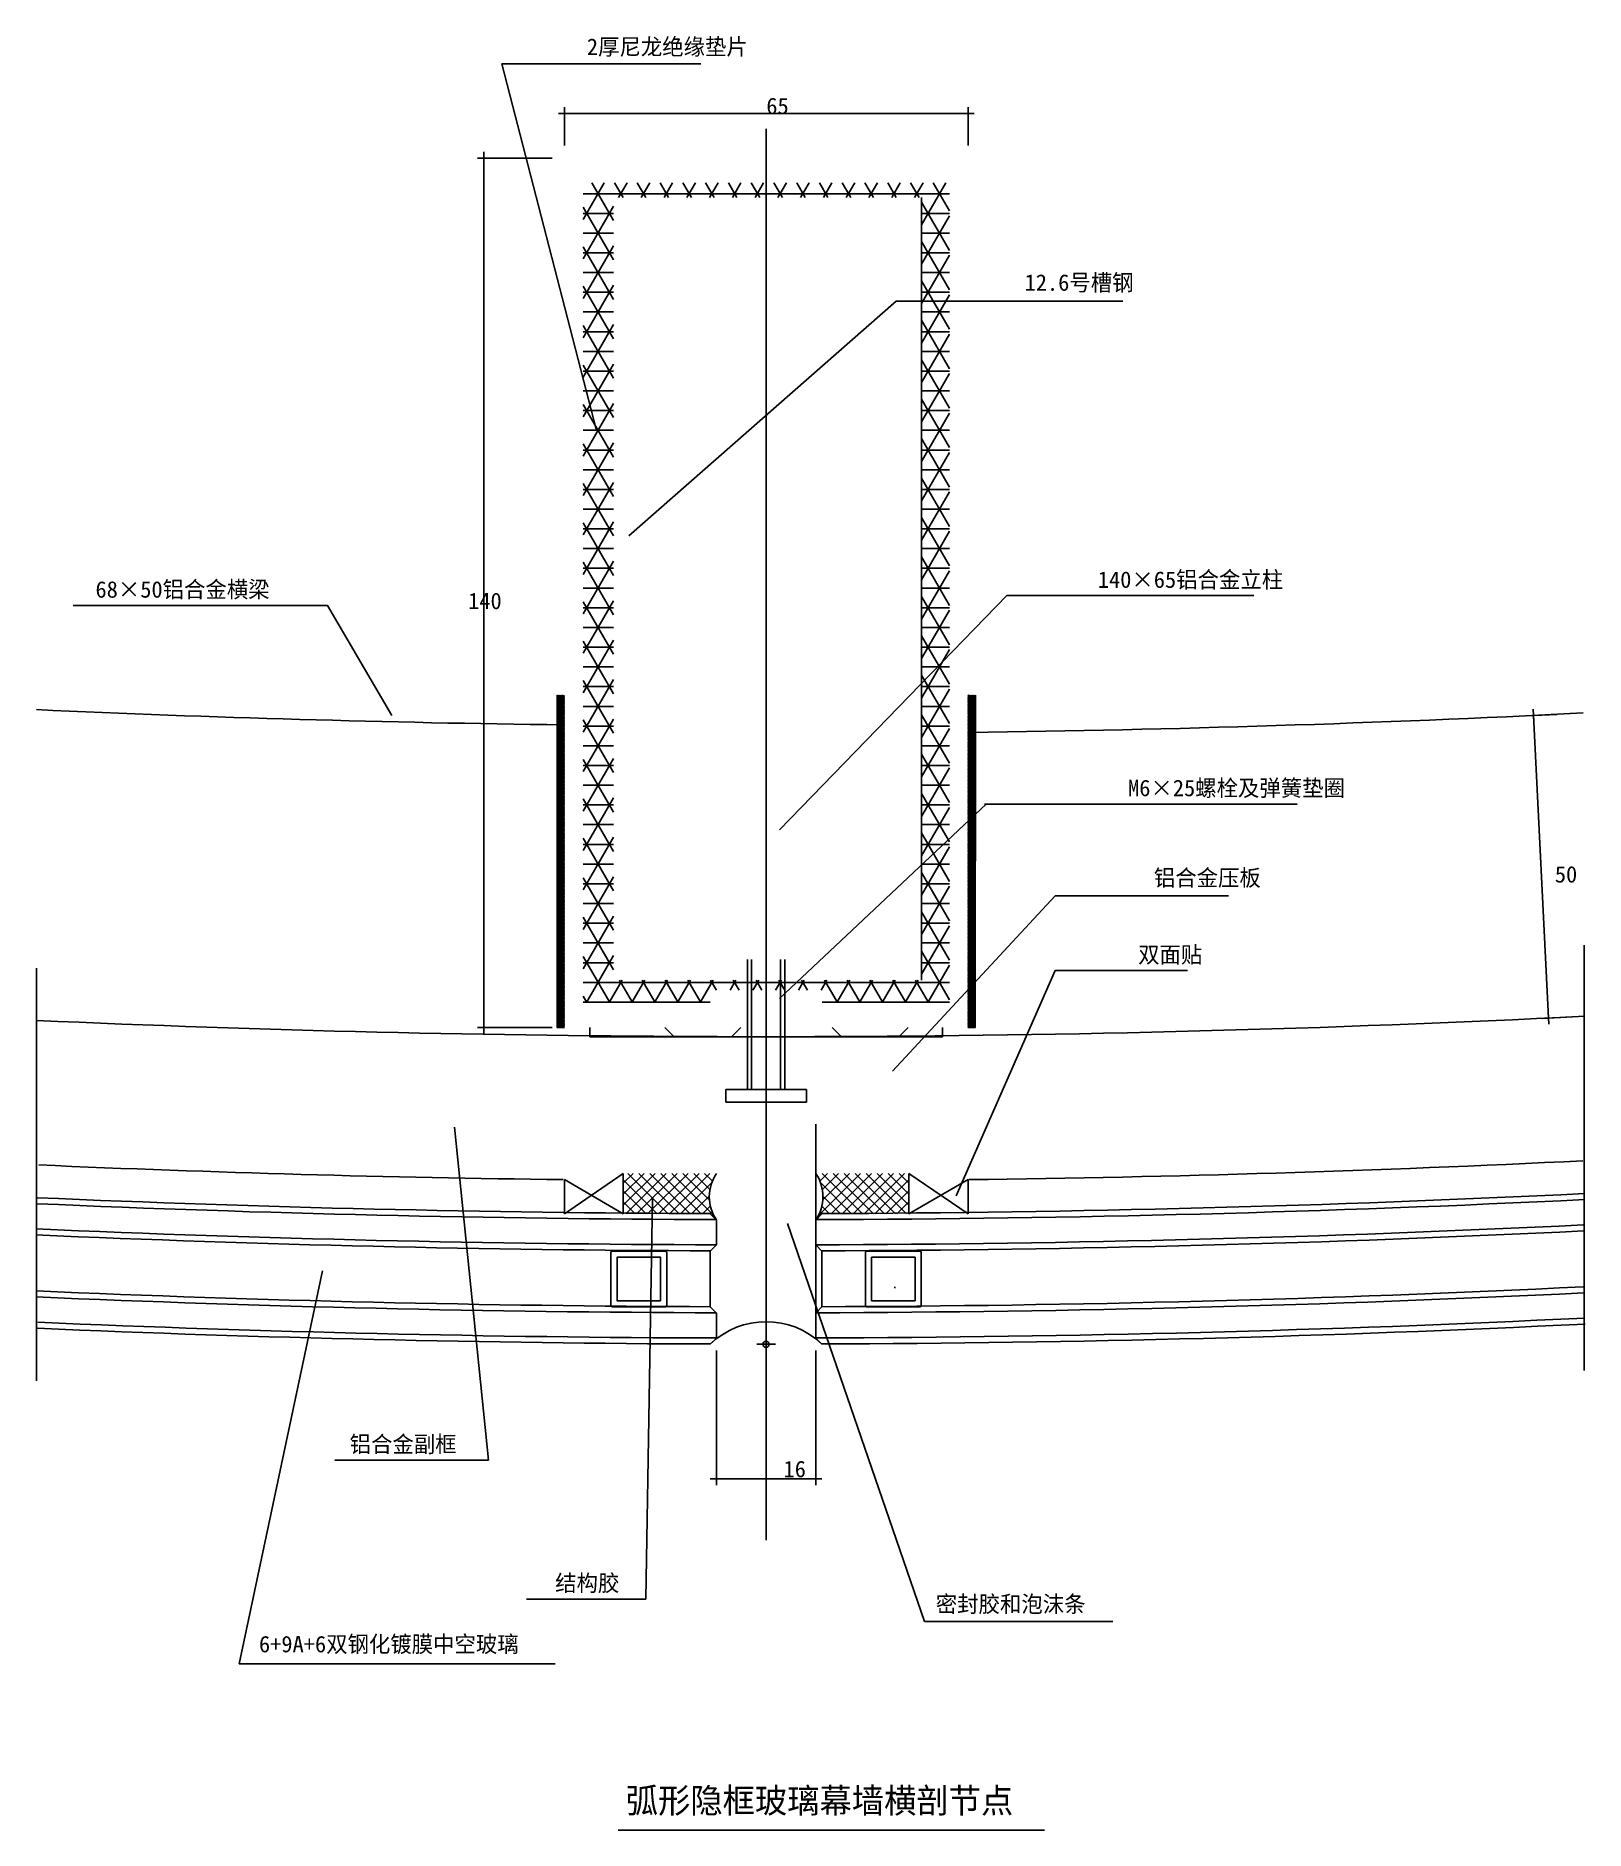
# Model space of a CAD drawing. Header units: metres. Extents: x 3031 to 3281, y 3473 to 3762.
import ezdxf

# ---------------------------------------------------------------- set-up
doc = ezdxf.new("R2010")
doc.units = ezdxf.units.M
for name, color, linetype in [('1', 1, 'Continuous'), ('2', 3, 'Continuous'), ('3', 5, 'Continuous'), ('4', 4, 'Continuous'), ('ALUMINUM-H', 8, 'Continuous'), ('DIM', 4, 'Continuous'), ('FRAME', 157, 'Continuous'), ('SMPEN_THICK', 7, 'Continuous')]:
    doc.layers.add(name, color=color, linetype=linetype)

msp = doc.modelspace()

# ---------------------------------------------------------------- texts
at = {"layer": '2', "insert": (3151.62, 3532.95), "char_height": 2.65, "attachment_point": 1}
msp.add_mtext('\\A1;16', dxfattribs=at)
at = {"layer": 'DIM'}
for s, p in [('2厚尼龙绝缘垫片', (3119.95, 3759.31)), ('12.6号槽钢', (3190.44, 3721.35)), ('68×50铝合金横梁', (3040.82, 3671.93)), ('140×65铝合金立柱', (3202.23, 3673.51)), ('M6×25螺栓及弹簧垫圈', (3207.1, 3639.96)), ('铝合金压板', (3211.26, 3625.5)), ('双面贴', (3208.73, 3613.12)), ('铝合金副框', (3081.75, 3534.3)), ('结构胶', (3114.85, 3511.94)), ('密封胶和泡沫条', (3176.14, 3508.56)), ('6+9A+6双钢化镀膜中空玻璃', (3067.15, 3502.11))]:
    msp.add_text(s, height=2.65, dxfattribs=at).set_placement(p)
at = {"layer": 'DIM', "char_height": 2.65, "attachment_point": 1}
for s, insert in [('\\A1;65', (3148.85, 3752.43)), ('\\A1;140', (3100.83, 3672.73)), ('\\A1;50', (3275.83, 3628.71))]:
    msp.add_mtext(s, dxfattribs=dict(at, insert=insert))
at = {"layer": 'SMPEN_THICK', "insert": (3126.22, 3480.24), "char_height": 4, "attachment_point": 1}
msp.add_mtext('弧形隐框玻璃幕墙横剖节点', dxfattribs=at)

# ---------------------------------------------------------------- blocks, each defined once
blk = doc.blocks.new('_OBLIQUE')
blk.add_line((-0.68, 0), (0.68, 0))
blk = doc.blocks.new('mp')
at = {"color": 1}
for p, q in [((-1.5, 0), (1.5, 0)), ((0, 1.5), (0, -1.5))]:
    blk.add_line(p, q, dxfattribs=at)
blk.add_circle((0, 0), 0.5, dxfattribs=at)

# ---------------------------------------------------------------- hatches: boundary and pattern name
h = msp.add_hatch()
h.set_pattern_fill('NET3')
h.paths.add_polyline_path([(3119.35, 3606.72), (3139.82, 3606.72), (3139.82, 3608.72), (3157.82, 3608.72), (3157.82, 3606.72), (3178.35, 3606.72), (3178.35, 3738.72), (3119.35, 3738.72)])
h.paths.add_polyline_path([(3124.24, 3736.34), (3173.85, 3736.34), (3173.85, 3734.24, -0.02), (3173.85, 3733.92), (3173.85, 3612.77, -0.02), (3173.85, 3612.45), (3173.85, 3610.34), (3124.24, 3610.34)])
at = {"layer": '3'}
h = msp.add_hatch(dxfattribs=at)
h.set_pattern_fill('AR-SAND', scale=0.5)
h.paths.add_polyline_path([(3131.81, 3565.72), (3124.81, 3565.72), (3124.81, 3558.72), (3131.81, 3558.72)])
h = msp.add_hatch(dxfattribs=at)
h.set_pattern_fill('NET', scale=10)
h.paths.add_polyline_path([(3139.81, 3566.72), (3132.81, 3566.72), (3132.81, 3557.72), (3139.81, 3557.72)])
h = msp.add_hatch(dxfattribs=at)
h.set_pattern_fill('NET', scale=10)
h.paths.add_polyline_path([(3157.81, 3566.72), (3164.81, 3566.72), (3164.81, 3557.72), (3157.81, 3557.72)])
h = msp.add_hatch(dxfattribs=at)
h.set_pattern_fill('AR-SAND', scale=0.5)
h.paths.add_polyline_path([(3165.81, 3565.72), (3172.81, 3565.72), (3172.81, 3558.72), (3165.81, 3558.72)])
at = {"layer": 'ALUMINUM-H'}
h = msp.add_hatch(dxfattribs=at)
h.set_pattern_fill('ANSI37', scale=6)
h.paths.add_polyline_path([(3145.81, 3601.22), (3145.81, 3602.72), (3120.41, 3602.72), (3120.41, 3602.22), (3120.41, 3601.22)])
h.paths.add_polyline_path([(3151.81, 3602.72), (3151.81, 3601.22), (3177.21, 3601.22), (3177.21, 3602.22), (3177.21, 3602.72)])

# ---------------------------------------------------------------- linework, layer by layer
for p, q in [((3148.81, 3747.41), (3148.81, 3520.18)), ((3173.85, 3610.34), (3173.85, 3736.34)), ((3280.55, 3615.95), (3280.55, 3547.51)), ((3031.3, 3612.26), (3031.3, 3545.8)), ((3124.98, 3473.48), (3193.63, 3473.48))]:
    msp.add_line(p, q)
at = {"layer": '1'}
for radius, start, end in [(2679.97, 267.49, 269.83), (2679.97, 270.17, 272.82), (2684.03, 270.17, 272.81), (2684.03, 267.49, 269.83), (2694.97, 267.5, 269.83), (2694.97, 270.17, 272.8), (2699.03, 267.51, 269.83), (2699.03, 270.17, 272.8)]:
    msp.add_arc((3148.81, 6251.74), radius, start, end, dxfattribs=at)
at = {"layer": '2'}
for p, q in [((3142.31, 3590.72), (3142.31, 3592.72)), ((3155.31, 3592.72), (3142.31, 3592.72)), ((3155.31, 3590.72), (3155.31, 3592.72)), ((3155.31, 3590.72), (3142.31, 3590.72)), ((3140.81, 3550.72), (3140.81, 3529.03)), ((3156.81, 3550.72), (3156.81, 3529.03)), ((3156.81, 3530.03), (3140.81, 3530.03))]:
    msp.add_line(p, q, dxfattribs=at)
for centre, radius, start, end in [((3148.81, 6251.74), 2600.5, 267.41, 269.28), ((3148.81, 6250.53), 2600.5, 270.72, 272.9), ((3148.81, 6251.74), 2650.5, 267.46, 269.83), ((3148.81, 6251.74), 2650.5, 270.17, 272.85), ((3148.81, 6251.74), 2673.72, 267.49, 269.3), ((3148.81, 6251.74), 2673.72, 270.7, 272.82)]:
    msp.add_arc(centre, radius, start, end, dxfattribs=at)
at = {"layer": '3'}
for points in [[(3132.81, 3558.02), (3132.81, 3566.42, 0.41), (3132.51, 3566.72), (3124.06, 3566.72, 0.41), (3123.81, 3566.47), (3123.81, 3557.97, 0.41), (3124.06, 3557.72), (3132.51, 3557.72, 0.41)], [(3164.81, 3558.02), (3164.81, 3566.42, -0.41), (3165.11, 3566.72), (3173.56, 3566.72, -0.41), (3173.81, 3566.47), (3173.81, 3557.97, -0.41), (3173.56, 3557.72), (3165.11, 3557.72, -0.41)]]:
    msp.add_lwpolyline(points, format="xyb", close=True, dxfattribs=at)
for points in [[(3131.81, 3558.72), (3131.81, 3565.72), (3124.81, 3565.72), (3124.81, 3558.72)], [(3165.81, 3558.72), (3165.81, 3565.72), (3172.81, 3565.72), (3172.81, 3558.72)]]:
    msp.add_lwpolyline(points, close=True, dxfattribs=at)
at = {"layer": '4'}
for p, q in [((3145.81, 3613.64), (3145.81, 3592.72)), ((3151.81, 3613.64), (3151.81, 3592.72)), ((3116.35, 3572.72), (3125.81, 3579.22)), ((3116.35, 3578.22), (3116.35, 3572.72)), ((3125.81, 3572.72), (3116.35, 3578.22)), ((3125.81, 3579.22), (3125.81, 3572.72)), ((3125.81, 3577.63), (3127.4, 3579.22)), ((3125.81, 3575.86), (3129.17, 3579.22)), ((3125.81, 3574.09), (3130.94, 3579.22)), ((3125.81, 3578.19), (3131.27, 3572.72)), ((3126.21, 3572.72), (3132.71, 3579.22)), ((3126.54, 3579.22), (3133.04, 3572.72)), ((3127.97, 3572.72), (3134.47, 3579.22)), ((3128.31, 3579.22), (3134.81, 3572.72)), ((3129.74, 3572.72), (3136.24, 3579.22)), ((3130.08, 3579.22), (3136.58, 3572.72)), ((3131.51, 3572.72), (3138.01, 3579.22)), ((3131.85, 3579.22), (3138.35, 3572.72)), ((3133.28, 3572.72), (3139.78, 3579.22)), ((3133.61, 3579.22), (3140.44, 3572.4)), ((3135.05, 3572.72), (3139.9, 3577.58)), ((3135.38, 3579.22), (3139.72, 3574.89)), ((3137.15, 3579.22), (3139.73, 3576.64)), ((3138.92, 3579.22), (3140.05, 3578.09)), ((3164.01, 3579.22), (3157.18, 3572.4)), ((3158.7, 3579.22), (3157.57, 3578.09)), ((3162.57, 3572.72), (3157.72, 3577.58)), ((3164.34, 3572.72), (3157.84, 3579.22)), ((3160.47, 3579.22), (3157.89, 3576.64)), ((3162.24, 3579.22), (3157.9, 3574.89)), ((3165.77, 3579.22), (3159.27, 3572.72)), ((3166.11, 3572.72), (3159.61, 3579.22)), ((3167.54, 3579.22), (3161.04, 3572.72)), ((3167.88, 3572.72), (3161.38, 3579.22)), ((3169.31, 3579.22), (3162.81, 3572.72)), ((3169.65, 3572.72), (3163.15, 3579.22)), ((3171.08, 3579.22), (3164.58, 3572.72)), ((3171.41, 3572.72), (3164.91, 3579.22)), ((3171.81, 3578.19), (3166.34, 3572.72)), ((3171.81, 3574.09), (3166.68, 3579.22)), ((3171.81, 3575.86), (3168.45, 3579.22)), ((3171.81, 3577.63), (3170.22, 3579.22)), ((3171.81, 3579.22), (3171.81, 3572.72)), ((3181.35, 3572.72), (3171.81, 3579.22)), ((3171.81, 3572.72), (3181.35, 3578.22)), ((3181.35, 3578.22), (3181.35, 3572.72)), ((3125.81, 3576.42), (3129.51, 3572.72)), ((3125.81, 3574.65), (3127.74, 3572.72)), ((3136.81, 3572.72), (3139.67, 3575.58)), ((3138.58, 3572.72), (3139.87, 3574.01)), ((3159.04, 3572.72), (3157.75, 3574.01)), ((3160.81, 3572.72), (3157.95, 3575.58)), ((3171.81, 3576.42), (3168.11, 3572.72)), ((3171.81, 3574.65), (3169.88, 3572.72)), ((3125.81, 3572.89), (3125.97, 3572.72)), ((3140.08, 3572.45), (3140.31, 3572.68)), ((3140.08, 3572.45), (3140.31, 3572.68)), ((3157.54, 3572.45), (3157.31, 3572.68)), ((3171.81, 3572.89), (3171.65, 3572.72))]:
    msp.add_line(p, q, dxfattribs=at)
for centre, radius, start, end in [((3146.3, 3575.45), 6.63, 145.29, 214.15), ((3151.13, 3575.5), 6.82, 326.38, 33.05), ((3148.81, 3542.37), 12.98, 46.1, 133.9)]:
    msp.add_arc(centre, radius, start, end, dxfattribs=at)
at = {"layer": 'ALUMINUM-H'}
for p, q in [((3115.15, 3656.15), (3115.22, 3656.22)), ((3115.15, 3655.98), (3115.39, 3656.22)), ((3115.15, 3655.8), (3115.57, 3656.22)), ((3115.15, 3655.62), (3115.75, 3656.22)), ((3115.15, 3655.45), (3115.92, 3656.22)), ((3115.15, 3655.27), (3116.1, 3656.22)), ((3115.15, 3655.09), (3116.28, 3656.22)), ((3115.15, 3656.22), (3115.15, 3602.72)), ((3116.35, 3655), (3115.15, 3656.2)), ((3115.15, 3654.92), (3116.35, 3656.12)), ((3116.35, 3654.82), (3115.15, 3656.02)), ((3115.15, 3654.74), (3116.35, 3655.94)), ((3116.35, 3654.64), (3115.15, 3655.84)), ((3115.15, 3654.56), (3116.35, 3655.76)), ((3116.35, 3654.47), (3115.15, 3655.67)), ((3115.15, 3654.39), (3116.35, 3655.59)), ((3116.35, 3654.29), (3115.15, 3655.49)), ((3115.15, 3654.21), (3116.35, 3655.41)), ((3116.35, 3654.11), (3115.15, 3655.31)), ((3115.15, 3654.03), (3116.35, 3655.23)), ((3116.35, 3653.94), (3115.15, 3655.14)), ((3115.15, 3653.86), (3116.35, 3655.06)), ((3116.35, 3653.76), (3115.15, 3654.96)), ((3115.15, 3653.68), (3116.35, 3654.88)), ((3116.35, 3653.58), (3115.15, 3654.78)), ((3115.15, 3653.5), (3116.35, 3654.7)), ((3116.35, 3655.17), (3115.3, 3656.22)), ((3116.35, 3655.35), (3115.47, 3656.22)), ((3116.35, 3655.53), (3115.65, 3656.22)), ((3116.35, 3655.7), (3115.83, 3656.22)), ((3116.35, 3655.88), (3116, 3656.22)), ((3116.35, 3656.06), (3116.18, 3656.22)), ((3182.51, 3655.07), (3181.31, 3656.28)), ((3181.31, 3656.22), (3181.32, 3656.22)), ((3181.31, 3656.04), (3181.5, 3656.22)), ((3181.31, 3655.86), (3181.67, 3656.22)), ((3181.31, 3655.69), (3181.85, 3656.22)), ((3181.31, 3655.51), (3182.03, 3656.22)), ((3181.31, 3655.33), (3182.21, 3656.22)), ((3181.31, 3655.16), (3182.38, 3656.22)), ((3181.31, 3654.98), (3182.51, 3656.18)), ((3182.51, 3654.9), (3181.31, 3656.1)), ((3181.31, 3654.8), (3182.51, 3656)), ((3182.51, 3654.72), (3181.31, 3655.92)), ((3181.31, 3654.63), (3182.51, 3655.82)), ((3182.51, 3654.54), (3181.31, 3655.75)), ((3181.31, 3654.45), (3182.51, 3655.65)), ((3182.51, 3654.37), (3181.31, 3655.57)), ((3181.31, 3654.27), (3182.51, 3655.47)), ((3182.51, 3654.19), (3181.31, 3655.39)), ((3181.31, 3654.09), (3182.51, 3655.29)), ((3182.51, 3654.01), (3181.31, 3655.21)), ((3181.31, 3653.92), (3182.51, 3655.12)), ((3182.51, 3653.84), (3181.31, 3655.04)), ((3181.31, 3653.74), (3182.51, 3654.94)), ((3182.51, 3653.66), (3181.31, 3654.86)), ((3181.31, 3653.56), (3182.51, 3654.76)), ((3182.51, 3653.48), (3181.31, 3654.68)), ((3182.51, 3655.25), (3181.54, 3656.22)), ((3182.51, 3655.43), (3181.72, 3656.22)), ((3182.51, 3655.61), (3181.9, 3656.22)), ((3182.51, 3655.78), (3182.07, 3656.22)), ((3182.51, 3655.96), (3182.25, 3656.22)), ((3182.51, 3656.14), (3182.43, 3656.22)), ((3182.51, 3656.22), (3182.49, 3602.7)), ((3116.35, 3653.41), (3115.15, 3654.61)), ((3115.15, 3653.33), (3116.35, 3654.53)), ((3116.35, 3653.23), (3115.15, 3654.43)), ((3115.15, 3653.15), (3116.35, 3654.35)), ((3116.35, 3653.05), (3115.15, 3654.25)), ((3115.15, 3652.97), (3116.35, 3654.17)), ((3116.35, 3652.87), (3115.15, 3654.07)), ((3115.15, 3652.79), (3116.35, 3653.99)), ((3116.35, 3652.7), (3115.15, 3653.9)), ((3115.15, 3652.62), (3116.35, 3653.82)), ((3116.35, 3652.52), (3115.15, 3653.72)), ((3115.15, 3652.44), (3116.35, 3653.64)), ((3116.35, 3652.34), (3115.15, 3653.54)), ((3115.15, 3652.26), (3116.35, 3653.46)), ((3116.35, 3652.17), (3115.15, 3653.37)), ((3115.15, 3652.09), (3116.35, 3653.29)), ((3116.35, 3651.99), (3115.15, 3653.19)), ((3115.15, 3651.91), (3116.35, 3653.11)), ((3116.35, 3651.81), (3115.15, 3653.01)), ((3115.15, 3651.73), (3116.35, 3652.93)), ((3116.35, 3651.64), (3115.15, 3652.84)), ((3115.15, 3651.56), (3116.35, 3652.76)), ((3116.35, 3651.46), (3115.15, 3652.66)), ((3115.15, 3651.38), (3116.35, 3652.58)), ((3116.35, 3651.28), (3115.15, 3652.48)), ((3115.15, 3651.2), (3116.35, 3652.4)), ((3116.35, 3651.11), (3115.15, 3652.31)), ((3115.15, 3651.03), (3116.35, 3652.23)), ((3116.35, 3650.93), (3115.15, 3652.13)), ((3115.15, 3650.85), (3116.35, 3652.05)), ((3116.35, 3650.75), (3115.15, 3651.95)), ((3115.15, 3650.67), (3116.35, 3651.87)), ((3116.35, 3650.58), (3115.15, 3651.78)), ((3181.31, 3653.39), (3182.51, 3654.59)), ((3182.51, 3653.31), (3181.31, 3654.51)), ((3181.31, 3653.21), (3182.51, 3654.41)), ((3182.51, 3653.13), (3181.31, 3654.33)), ((3181.31, 3653.03), (3182.51, 3654.23)), ((3182.51, 3652.95), (3181.31, 3654.15)), ((3181.31, 3652.86), (3182.51, 3654.06)), ((3182.51, 3652.78), (3181.31, 3653.98)), ((3181.31, 3652.68), (3182.51, 3653.88)), ((3182.51, 3652.6), (3181.31, 3653.8)), ((3181.31, 3652.5), (3182.51, 3653.7)), ((3182.51, 3652.42), (3181.31, 3653.62)), ((3181.31, 3652.33), (3182.51, 3653.53)), ((3182.51, 3652.25), (3181.31, 3653.45)), ((3181.31, 3652.15), (3182.51, 3653.35)), ((3182.51, 3652.07), (3181.31, 3653.27)), ((3181.31, 3651.97), (3182.51, 3653.17)), ((3182.51, 3651.89), (3181.31, 3653.09)), ((3181.31, 3651.8), (3182.51, 3653)), ((3182.51, 3651.72), (3181.31, 3652.92)), ((3181.31, 3651.62), (3182.51, 3652.82)), ((3182.51, 3651.54), (3181.31, 3652.74)), ((3181.31, 3651.44), (3182.51, 3652.64)), ((3182.51, 3651.36), (3181.31, 3652.56)), ((3181.31, 3651.27), (3182.51, 3652.47)), ((3182.51, 3651.19), (3181.31, 3652.39)), ((3181.31, 3651.09), (3182.51, 3652.29)), ((3182.51, 3651.01), (3181.31, 3652.21)), ((3181.31, 3650.91), (3182.51, 3652.11)), ((3182.51, 3650.83), (3181.31, 3652.03)), ((3181.31, 3650.74), (3182.51, 3651.94)), ((3182.51, 3650.66), (3181.31, 3651.86)), ((3115.15, 3650.5), (3116.35, 3651.7)), ((3116.35, 3650.4), (3115.15, 3651.6)), ((3115.15, 3650.32), (3116.35, 3651.52)), ((3116.35, 3650.22), (3115.15, 3651.42)), ((3115.15, 3650.14), (3116.35, 3651.34)), ((3116.35, 3650.05), (3115.15, 3651.25)), ((3115.15, 3649.97), (3116.35, 3651.17)), ((3116.35, 3649.87), (3115.15, 3651.07)), ((3115.15, 3649.79), (3116.35, 3650.99)), ((3116.35, 3649.69), (3115.15, 3650.89)), ((3115.15, 3649.61), (3116.35, 3650.81)), ((3116.35, 3649.52), (3115.15, 3650.72)), ((3115.15, 3649.44), (3116.35, 3650.64)), ((3116.35, 3649.34), (3115.15, 3650.54)), ((3115.15, 3649.26), (3116.35, 3650.46)), ((3116.35, 3649.16), (3115.15, 3650.36)), ((3115.15, 3649.08), (3116.35, 3650.28)), ((3116.35, 3648.99), (3115.15, 3650.19)), ((3115.15, 3648.91), (3116.35, 3650.11)), ((3116.35, 3648.81), (3115.15, 3650.01)), ((3115.15, 3648.73), (3116.35, 3649.93)), ((3116.35, 3648.63), (3115.15, 3649.83)), ((3115.15, 3648.55), (3116.35, 3649.75)), ((3116.35, 3648.46), (3115.15, 3649.66)), ((3115.15, 3648.38), (3116.35, 3649.58)), ((3116.35, 3648.28), (3115.15, 3649.48)), ((3115.15, 3648.2), (3116.35, 3649.4)), ((3116.35, 3648.1), (3115.15, 3649.3)), ((3115.15, 3648.02), (3116.35, 3649.22)), ((3116.35, 3647.93), (3115.15, 3649.13)), ((3115.15, 3647.84), (3116.35, 3649.04)), ((3116.35, 3647.75), (3115.15, 3648.95)), ((3181.31, 3650.56), (3182.51, 3651.76)), ((3182.51, 3650.48), (3181.31, 3651.68)), ((3181.31, 3650.38), (3182.51, 3651.58)), ((3182.51, 3650.3), (3181.31, 3651.5)), ((3181.31, 3650.21), (3182.51, 3651.41)), ((3182.51, 3650.13), (3181.31, 3651.33)), ((3181.31, 3650.03), (3182.51, 3651.23)), ((3182.51, 3649.95), (3181.31, 3651.15)), ((3181.31, 3649.85), (3182.51, 3651.05)), ((3182.51, 3649.77), (3181.31, 3650.97)), ((3181.31, 3649.68), (3182.51, 3650.87)), ((3182.51, 3649.59), (3181.31, 3650.8)), ((3181.31, 3649.5), (3182.51, 3650.7)), ((3182.51, 3649.42), (3181.31, 3650.62)), ((3181.31, 3649.32), (3182.51, 3650.52)), ((3182.51, 3649.24), (3181.31, 3650.44)), ((3181.31, 3649.15), (3182.51, 3650.34)), ((3182.51, 3649.06), (3181.31, 3650.27)), ((3181.31, 3648.97), (3182.51, 3650.17)), ((3182.51, 3648.89), (3181.31, 3650.09)), ((3181.31, 3648.79), (3182.51, 3649.99)), ((3182.51, 3648.71), (3181.31, 3649.91)), ((3181.31, 3648.61), (3182.51, 3649.81)), ((3182.51, 3648.53), (3181.31, 3649.73)), ((3181.31, 3648.44), (3182.51, 3649.64)), ((3182.51, 3648.36), (3181.31, 3649.56)), ((3181.31, 3648.26), (3182.51, 3649.46)), ((3182.51, 3648.18), (3181.31, 3649.38)), ((3181.31, 3648.08), (3182.51, 3649.28)), ((3182.51, 3648), (3181.31, 3649.2)), ((3181.31, 3647.91), (3182.51, 3649.11)), ((3182.51, 3647.83), (3181.31, 3649.03)), ((3181.31, 3647.73), (3182.51, 3648.93)), ((3115.15, 3647.67), (3116.35, 3648.87)), ((3116.35, 3647.57), (3115.15, 3648.77)), ((3115.15, 3647.49), (3116.35, 3648.69)), ((3116.35, 3647.39), (3115.15, 3648.59)), ((3115.15, 3647.31), (3116.35, 3648.51)), ((3116.35, 3647.22), (3115.15, 3648.42)), ((3115.15, 3647.14), (3116.35, 3648.34)), ((3116.35, 3647.04), (3115.15, 3648.24)), ((3115.15, 3646.96), (3116.35, 3648.16)), ((3116.35, 3646.86), (3115.15, 3648.06)), ((3115.15, 3646.78), (3116.35, 3647.98)), ((3116.35, 3646.69), (3115.15, 3647.89)), ((3115.15, 3646.61), (3116.35, 3647.81)), ((3116.35, 3646.51), (3115.15, 3647.71)), ((3115.15, 3646.43), (3116.35, 3647.63)), ((3116.35, 3646.33), (3115.15, 3647.53)), ((3115.15, 3646.25), (3116.35, 3647.45)), ((3116.35, 3646.16), (3115.15, 3647.36)), ((3115.15, 3646.08), (3116.35, 3647.28)), ((3116.35, 3645.98), (3115.15, 3647.18)), ((3115.15, 3645.9), (3116.35, 3647.1)), ((3116.35, 3645.8), (3115.15, 3647)), ((3115.15, 3645.72), (3116.35, 3646.92)), ((3116.35, 3645.63), (3115.15, 3646.83)), ((3115.15, 3645.55), (3116.35, 3646.75)), ((3116.35, 3645.45), (3115.15, 3646.65)), ((3115.15, 3645.37), (3116.35, 3646.57)), ((3116.35, 3645.27), (3115.15, 3646.47)), ((3115.15, 3645.19), (3116.35, 3646.39)), ((3116.35, 3645.1), (3115.15, 3646.3)), ((3115.15, 3645.02), (3116.35, 3646.22)), ((3116.35, 3644.92), (3115.15, 3646.12)), ((3115.15, 3644.84), (3116.35, 3646.04)), ((3182.51, 3647.65), (3181.31, 3648.85)), ((3181.31, 3647.55), (3182.51, 3648.75)), ((3182.51, 3647.47), (3181.31, 3648.67)), ((3181.31, 3647.38), (3182.51, 3648.58)), ((3182.51, 3647.3), (3181.31, 3648.5)), ((3181.31, 3647.2), (3182.51, 3648.4)), ((3182.51, 3647.12), (3181.31, 3648.32)), ((3181.31, 3647.02), (3182.51, 3648.22)), ((3182.51, 3646.94), (3181.31, 3648.14)), ((3181.31, 3646.85), (3182.51, 3648.05)), ((3182.51, 3646.77), (3181.31, 3647.97)), ((3181.31, 3646.67), (3182.51, 3647.87)), ((3182.51, 3646.59), (3181.31, 3647.79)), ((3181.31, 3646.49), (3182.51, 3647.69)), ((3182.51, 3646.41), (3181.31, 3647.61)), ((3181.31, 3646.32), (3182.51, 3647.52)), ((3182.51, 3646.24), (3181.31, 3647.44)), ((3181.31, 3646.14), (3182.51, 3647.34)), ((3182.51, 3646.06), (3181.31, 3647.26)), ((3181.31, 3645.96), (3182.51, 3647.16)), ((3182.51, 3645.88), (3181.31, 3647.08)), ((3181.31, 3645.79), (3182.51, 3646.99)), ((3182.51, 3645.71), (3181.31, 3646.91)), ((3181.31, 3645.61), (3182.51, 3646.81)), ((3182.51, 3645.53), (3181.31, 3646.73)), ((3181.31, 3645.43), (3182.51, 3646.63)), ((3182.51, 3645.35), (3181.31, 3646.55)), ((3181.31, 3645.26), (3182.51, 3646.46)), ((3182.51, 3645.18), (3181.31, 3646.38)), ((3181.31, 3645.08), (3182.51, 3646.28)), ((3182.51, 3645), (3181.31, 3646.2)), ((3181.31, 3644.9), (3182.51, 3646.1)), ((3182.51, 3644.82), (3181.31, 3646.02)), ((3116.35, 3644.74), (3115.15, 3645.94)), ((3115.15, 3644.66), (3116.35, 3645.86)), ((3116.35, 3644.57), (3115.15, 3645.77)), ((3115.15, 3644.49), (3116.35, 3645.69)), ((3116.35, 3644.39), (3115.15, 3645.59)), ((3115.15, 3644.31), (3116.35, 3645.51)), ((3116.35, 3644.21), (3115.15, 3645.41)), ((3115.15, 3644.13), (3116.35, 3645.33)), ((3116.35, 3644.04), (3115.15, 3645.24)), ((3115.15, 3643.96), (3116.35, 3645.16)), ((3116.35, 3643.86), (3115.15, 3645.06)), ((3115.15, 3643.78), (3116.35, 3644.98)), ((3116.35, 3643.68), (3115.15, 3644.88)), ((3115.15, 3643.6), (3116.35, 3644.8)), ((3116.35, 3643.51), (3115.15, 3644.71)), ((3115.15, 3643.43), (3116.35, 3644.63)), ((3116.35, 3643.33), (3115.15, 3644.53)), ((3115.15, 3643.25), (3116.35, 3644.45)), ((3116.35, 3643.15), (3115.15, 3644.35)), ((3115.15, 3643.07), (3116.35, 3644.27)), ((3116.35, 3642.98), (3115.15, 3644.18)), ((3115.15, 3642.9), (3116.35, 3644.1)), ((3116.35, 3642.8), (3115.15, 3644)), ((3115.15, 3642.72), (3116.35, 3643.92)), ((3116.35, 3642.62), (3115.15, 3643.82)), ((3115.15, 3642.54), (3116.35, 3643.74)), ((3116.35, 3642.45), (3115.15, 3643.65)), ((3115.15, 3642.36), (3116.35, 3643.56)), ((3116.35, 3642.27), (3115.15, 3643.47)), ((3115.15, 3642.19), (3116.35, 3643.39)), ((3116.35, 3642.09), (3115.15, 3643.29)), ((3115.15, 3642.01), (3116.35, 3643.21)), ((3116.35, 3641.91), (3115.15, 3643.11)), ((3181.31, 3644.73), (3182.51, 3645.93)), ((3182.51, 3644.65), (3181.31, 3645.85)), ((3181.31, 3644.55), (3182.51, 3645.75)), ((3182.51, 3644.47), (3181.31, 3645.67)), ((3181.31, 3644.37), (3182.51, 3645.57)), ((3182.51, 3644.29), (3181.31, 3645.49)), ((3181.31, 3644.2), (3182.51, 3645.39)), ((3182.51, 3644.11), (3181.31, 3645.32)), ((3181.31, 3644.02), (3182.51, 3645.22)), ((3182.51, 3643.94), (3181.31, 3645.14)), ((3181.31, 3643.84), (3182.51, 3645.04)), ((3182.51, 3643.76), (3181.31, 3644.96)), ((3181.31, 3643.67), (3182.51, 3644.86)), ((3182.51, 3643.58), (3181.31, 3644.79)), ((3181.31, 3643.49), (3182.51, 3644.69)), ((3182.51, 3643.41), (3181.31, 3644.61)), ((3181.31, 3643.31), (3182.51, 3644.51)), ((3182.51, 3643.23), (3181.31, 3644.43)), ((3181.31, 3643.13), (3182.51, 3644.33)), ((3182.51, 3643.05), (3181.31, 3644.25)), ((3181.31, 3642.96), (3182.51, 3644.16)), ((3182.51, 3642.88), (3181.31, 3644.08)), ((3181.31, 3642.78), (3182.51, 3643.98)), ((3182.51, 3642.7), (3181.31, 3643.9)), ((3181.31, 3642.6), (3182.51, 3643.8)), ((3182.51, 3642.52), (3181.31, 3643.72)), ((3181.31, 3642.43), (3182.51, 3643.63)), ((3182.51, 3642.35), (3181.31, 3643.55)), ((3181.31, 3642.25), (3182.51, 3643.45)), ((3182.51, 3642.17), (3181.31, 3643.37)), ((3181.31, 3642.07), (3182.51, 3643.27)), ((3182.51, 3641.99), (3181.31, 3643.19)), ((3115.15, 3641.83), (3116.35, 3643.03)), ((3116.35, 3641.74), (3115.15, 3642.94)), ((3115.15, 3641.66), (3116.35, 3642.86)), ((3116.35, 3641.56), (3115.15, 3642.76)), ((3115.15, 3641.48), (3116.35, 3642.68)), ((3116.35, 3641.38), (3115.15, 3642.58)), ((3115.15, 3641.3), (3116.35, 3642.5)), ((3116.35, 3641.21), (3115.15, 3642.41)), ((3115.15, 3641.13), (3116.35, 3642.33)), ((3116.35, 3641.03), (3115.15, 3642.23)), ((3115.15, 3640.95), (3116.35, 3642.15)), ((3116.35, 3640.85), (3115.15, 3642.05)), ((3115.15, 3640.77), (3116.35, 3641.97)), ((3116.35, 3640.68), (3115.15, 3641.88)), ((3115.15, 3640.6), (3116.35, 3641.8)), ((3116.35, 3640.5), (3115.15, 3641.7)), ((3115.15, 3640.42), (3116.35, 3641.62)), ((3116.35, 3640.32), (3115.15, 3641.52)), ((3115.15, 3640.24), (3116.35, 3641.44)), ((3116.35, 3640.15), (3115.15, 3641.35)), ((3115.15, 3640.07), (3116.35, 3641.27)), ((3116.35, 3639.97), (3115.15, 3641.17)), ((3115.15, 3639.89), (3116.35, 3641.09)), ((3116.35, 3639.79), (3115.15, 3640.99)), ((3115.15, 3639.71), (3116.35, 3640.91)), ((3116.35, 3639.62), (3115.15, 3640.82)), ((3115.15, 3639.54), (3116.35, 3640.74)), ((3116.35, 3639.44), (3115.15, 3640.64)), ((3115.15, 3639.36), (3116.35, 3640.56)), ((3116.35, 3639.26), (3115.15, 3640.46)), ((3115.15, 3639.18), (3116.35, 3640.38)), ((3116.35, 3639.09), (3115.15, 3640.29)), ((3181.3, 3639.78), (3182.51, 3640.98)), ((3181.3, 3639.6), (3182.51, 3640.8)), ((3181.3, 3639.42), (3182.51, 3640.62)), ((3181.3, 3639.25), (3182.51, 3640.45)), ((3181.3, 3639.07), (3182.51, 3640.27)), ((3181.31, 3641.9), (3182.51, 3643.1)), ((3182.51, 3641.82), (3181.31, 3643.02)), ((3181.31, 3641.72), (3182.51, 3642.92)), ((3182.51, 3641.64), (3181.31, 3642.84)), ((3181.31, 3641.54), (3182.51, 3642.74)), ((3182.51, 3641.46), (3181.31, 3642.66)), ((3181.31, 3641.37), (3182.51, 3642.57)), ((3182.51, 3641.29), (3181.31, 3642.49)), ((3181.31, 3641.19), (3182.51, 3642.39)), ((3182.51, 3641.11), (3181.31, 3642.31)), ((3181.31, 3641.01), (3182.51, 3642.21)), ((3182.51, 3640.93), (3181.31, 3642.13)), ((3181.31, 3640.84), (3182.51, 3642.04)), ((3182.51, 3640.76), (3181.31, 3641.96)), ((3181.31, 3640.66), (3182.51, 3641.86)), ((3182.51, 3640.58), (3181.31, 3641.78)), ((3181.31, 3640.48), (3182.51, 3641.68)), ((3182.51, 3640.4), (3181.31, 3641.6)), ((3181.31, 3640.31), (3182.51, 3641.51)), ((3182.51, 3640.23), (3181.31, 3641.43)), ((3181.31, 3640.13), (3182.51, 3641.33)), ((3182.51, 3640.05), (3181.31, 3641.25)), ((3181.31, 3639.95), (3182.51, 3641.15)), ((3182.51, 3639.87), (3181.31, 3641.07)), ((3182.5, 3639.7), (3181.31, 3640.9)), ((3182.5, 3639.52), (3181.31, 3640.72)), ((3182.5, 3639.34), (3181.31, 3640.54)), ((3182.5, 3639.16), (3181.31, 3640.37)), ((3115.15, 3639.01), (3116.35, 3640.21)), ((3116.35, 3638.91), (3115.15, 3640.11)), ((3115.15, 3638.83), (3116.35, 3640.03)), ((3116.35, 3638.73), (3115.15, 3639.93)), ((3115.15, 3638.65), (3116.35, 3639.85)), ((3116.35, 3638.56), (3115.15, 3639.76)), ((3115.15, 3638.48), (3116.35, 3639.68)), ((3116.35, 3638.38), (3115.15, 3639.58)), ((3115.15, 3638.3), (3116.35, 3639.5)), ((3116.35, 3638.2), (3115.15, 3639.4)), ((3115.15, 3638.12), (3116.35, 3639.32)), ((3116.35, 3638.03), (3115.15, 3639.23)), ((3115.15, 3637.95), (3116.35, 3639.15)), ((3116.35, 3637.85), (3115.15, 3639.05)), ((3115.15, 3637.77), (3116.35, 3638.97)), ((3116.35, 3637.67), (3115.15, 3638.87)), ((3115.15, 3637.59), (3116.35, 3638.79)), ((3116.35, 3637.5), (3115.15, 3638.7)), ((3115.15, 3637.42), (3116.35, 3638.62)), ((3116.35, 3637.32), (3115.15, 3638.52)), ((3115.15, 3637.24), (3116.35, 3638.44)), ((3116.35, 3637.14), (3115.15, 3638.34)), ((3115.15, 3637.06), (3116.35, 3638.26)), ((3116.35, 3636.96), (3115.15, 3638.16)), ((3115.15, 3636.88), (3116.35, 3638.08)), ((3116.35, 3636.79), (3115.15, 3637.99)), ((3115.15, 3636.71), (3116.35, 3637.91)), ((3116.35, 3636.61), (3115.15, 3637.81)), ((3115.15, 3636.53), (3116.35, 3637.73)), ((3116.35, 3636.43), (3115.15, 3637.63)), ((3115.15, 3636.35), (3116.35, 3637.55)), ((3116.35, 3636.26), (3115.15, 3637.46)), ((3115.15, 3636.18), (3116.35, 3637.38)), ((3181.3, 3638.89), (3182.51, 3640.09)), ((3181.3, 3638.72), (3182.51, 3639.91)), ((3182.5, 3638.63), (3181.3, 3639.84)), ((3181.3, 3638.54), (3182.5, 3639.74)), ((3182.5, 3638.46), (3181.3, 3639.66)), ((3181.3, 3638.36), (3182.5, 3639.56)), ((3182.5, 3638.28), (3181.3, 3639.48)), ((3181.3, 3638.19), (3182.5, 3639.38)), ((3182.5, 3638.1), (3181.3, 3639.3)), ((3181.3, 3638.01), (3182.5, 3639.21)), ((3182.5, 3637.93), (3181.3, 3639.13)), ((3181.3, 3637.83), (3182.5, 3639.03)), ((3182.5, 3637.75), (3181.3, 3638.95)), ((3181.3, 3637.65), (3182.5, 3638.85)), ((3182.5, 3637.57), (3181.3, 3638.77)), ((3181.3, 3637.48), (3182.5, 3638.68)), ((3182.5, 3637.4), (3181.3, 3638.6)), ((3181.3, 3637.3), (3182.5, 3638.5)), ((3182.5, 3637.22), (3181.3, 3638.42)), ((3181.3, 3637.12), (3182.5, 3638.32)), ((3182.5, 3637.04), (3181.3, 3638.24)), ((3181.3, 3636.95), (3182.5, 3638.15)), ((3182.5, 3636.87), (3181.3, 3638.07)), ((3181.3, 3636.77), (3182.5, 3637.97)), ((3182.5, 3636.69), (3181.3, 3637.89)), ((3181.3, 3636.59), (3182.5, 3637.79)), ((3182.5, 3636.51), (3181.3, 3637.71)), ((3181.3, 3636.42), (3182.5, 3637.62)), ((3182.5, 3636.34), (3181.3, 3637.54)), ((3181.3, 3636.24), (3182.5, 3637.44)), ((3182.5, 3636.16), (3181.3, 3637.36)), ((3182.5, 3638.99), (3181.31, 3640.19)), ((3182.5, 3638.81), (3181.31, 3640.01)), ((3116.35, 3636.08), (3115.15, 3637.28)), ((3115.15, 3636), (3116.35, 3637.2)), ((3116.35, 3635.9), (3115.15, 3637.1)), ((3115.15, 3635.82), (3116.35, 3637.02)), ((3116.35, 3635.73), (3115.15, 3636.93)), ((3115.15, 3635.65), (3116.35, 3636.85)), ((3116.35, 3635.55), (3115.15, 3636.75)), ((3115.15, 3635.47), (3116.35, 3636.67)), ((3116.35, 3635.37), (3115.15, 3636.57)), ((3115.15, 3635.29), (3116.35, 3636.49)), ((3116.35, 3635.2), (3115.15, 3636.4)), ((3115.15, 3635.12), (3116.35, 3636.32)), ((3116.35, 3635.02), (3115.15, 3636.22)), ((3115.15, 3634.94), (3116.35, 3636.14)), ((3116.35, 3634.84), (3115.15, 3636.04)), ((3115.15, 3634.76), (3116.35, 3635.96)), ((3116.35, 3634.67), (3115.15, 3635.87)), ((3115.15, 3634.59), (3116.35, 3635.79)), ((3116.35, 3634.49), (3115.15, 3635.69)), ((3115.15, 3634.41), (3116.35, 3635.61)), ((3116.35, 3634.31), (3115.15, 3635.51)), ((3115.15, 3634.23), (3116.35, 3635.43)), ((3116.35, 3634.14), (3115.15, 3635.34)), ((3115.15, 3634.06), (3116.35, 3635.26)), ((3116.35, 3633.96), (3115.15, 3635.16)), ((3115.15, 3633.88), (3116.35, 3635.08)), ((3116.35, 3633.78), (3115.15, 3634.98)), ((3115.15, 3633.7), (3116.35, 3634.9)), ((3116.35, 3633.61), (3115.15, 3634.81)), ((3115.15, 3633.53), (3116.35, 3634.73)), ((3116.35, 3633.43), (3115.15, 3634.63)), ((3115.15, 3633.35), (3116.35, 3634.55)), ((3116.35, 3633.25), (3115.15, 3634.45)), ((3181.3, 3636.06), (3182.5, 3637.26)), ((3182.5, 3635.98), (3181.3, 3637.18)), ((3181.3, 3635.89), (3182.5, 3637.09)), ((3182.5, 3635.81), (3181.3, 3637.01)), ((3181.3, 3635.71), (3182.5, 3636.91)), ((3182.5, 3635.63), (3181.3, 3636.83)), ((3181.3, 3635.53), (3182.5, 3636.73)), ((3182.5, 3635.45), (3181.3, 3636.65)), ((3181.3, 3635.36), (3182.5, 3636.56)), ((3182.5, 3635.28), (3181.3, 3636.48)), ((3181.3, 3635.18), (3182.5, 3636.38)), ((3182.5, 3635.1), (3181.3, 3636.3)), ((3181.3, 3635), (3182.5, 3636.2)), ((3182.5, 3634.92), (3181.3, 3636.12)), ((3181.3, 3634.83), (3182.5, 3636.03)), ((3182.5, 3634.75), (3181.3, 3635.95)), ((3181.3, 3634.65), (3182.5, 3635.85)), ((3182.5, 3634.57), (3181.3, 3635.77)), ((3181.3, 3634.47), (3182.5, 3635.67)), ((3182.5, 3634.39), (3181.3, 3635.59)), ((3181.3, 3634.3), (3182.5, 3635.5)), ((3182.5, 3634.22), (3181.3, 3635.42)), ((3181.3, 3634.12), (3182.5, 3635.32)), ((3182.5, 3634.04), (3181.3, 3635.24)), ((3181.3, 3633.94), (3182.5, 3635.14)), ((3182.5, 3633.86), (3181.3, 3635.06)), ((3181.3, 3633.77), (3182.5, 3634.97)), ((3182.5, 3633.68), (3181.3, 3634.89)), ((3181.3, 3633.59), (3182.5, 3634.79)), ((3182.5, 3633.51), (3181.3, 3634.71)), ((3181.3, 3633.41), (3182.5, 3634.61)), ((3182.5, 3633.33), (3181.3, 3634.53)), ((3115.15, 3633.17), (3116.35, 3634.37)), ((3116.35, 3633.08), (3115.15, 3634.28)), ((3115.15, 3633), (3116.35, 3634.2)), ((3116.35, 3632.9), (3115.15, 3634.1)), ((3115.15, 3632.82), (3116.35, 3634.02)), ((3116.35, 3632.72), (3115.15, 3633.92)), ((3115.15, 3632.64), (3116.35, 3633.84)), ((3116.35, 3632.55), (3115.15, 3633.75)), ((3115.15, 3632.47), (3116.35, 3633.67)), ((3116.35, 3632.37), (3115.15, 3633.57)), ((3115.15, 3632.29), (3116.35, 3633.49)), ((3116.35, 3632.19), (3115.15, 3633.39)), ((3115.15, 3632.11), (3116.35, 3633.31)), ((3116.35, 3632.02), (3115.15, 3633.22)), ((3115.15, 3631.94), (3116.35, 3633.14)), ((3116.35, 3631.84), (3115.15, 3633.04)), ((3115.15, 3631.76), (3116.35, 3632.96)), ((3116.35, 3631.66), (3115.15, 3632.86)), ((3115.15, 3631.58), (3116.35, 3632.78)), ((3116.35, 3631.48), (3115.15, 3632.68)), ((3115.15, 3631.4), (3116.35, 3632.6)), ((3116.35, 3631.31), (3115.15, 3632.51)), ((3115.15, 3631.23), (3116.35, 3632.43)), ((3116.35, 3631.13), (3115.15, 3632.33)), ((3115.15, 3631.05), (3116.35, 3632.25)), ((3116.35, 3630.95), (3115.15, 3632.15)), ((3115.15, 3630.87), (3116.35, 3632.07)), ((3116.35, 3630.78), (3115.15, 3631.98)), ((3115.15, 3630.7), (3116.35, 3631.9)), ((3116.35, 3630.6), (3115.15, 3631.8)), ((3115.15, 3630.52), (3116.35, 3631.72)), ((3116.35, 3630.42), (3115.15, 3631.62)), ((3181.3, 3633.24), (3182.5, 3634.43)), ((3182.5, 3633.15), (3181.3, 3634.36)), ((3181.3, 3633.06), (3182.5, 3634.26)), ((3182.5, 3632.98), (3181.3, 3634.18)), ((3181.3, 3632.88), (3182.5, 3634.08)), ((3182.5, 3632.8), (3181.3, 3634)), ((3181.3, 3632.71), (3182.5, 3633.9)), ((3182.5, 3632.62), (3181.3, 3633.82)), ((3181.3, 3632.53), (3182.5, 3633.73)), ((3182.5, 3632.45), (3181.3, 3633.65)), ((3181.3, 3632.35), (3182.5, 3633.55)), ((3182.5, 3632.27), (3181.3, 3633.47)), ((3181.3, 3632.17), (3182.5, 3633.37)), ((3182.5, 3632.09), (3181.3, 3633.29)), ((3181.3, 3632), (3182.5, 3633.2)), ((3182.5, 3631.92), (3181.3, 3633.12)), ((3181.3, 3631.82), (3182.5, 3633.02)), ((3182.5, 3631.74), (3181.3, 3632.94)), ((3181.3, 3631.64), (3182.5, 3632.84)), ((3182.5, 3631.56), (3181.3, 3632.76)), ((3181.3, 3631.47), (3182.5, 3632.67)), ((3182.5, 3631.39), (3181.3, 3632.59)), ((3181.3, 3631.29), (3182.5, 3632.49)), ((3182.5, 3631.21), (3181.3, 3632.41)), ((3181.3, 3631.11), (3182.5, 3632.31)), ((3182.5, 3631.03), (3181.3, 3632.23)), ((3181.3, 3630.94), (3182.5, 3632.14)), ((3182.5, 3630.86), (3181.3, 3632.06)), ((3181.3, 3630.76), (3182.5, 3631.96)), ((3182.5, 3630.68), (3181.3, 3631.88)), ((3181.3, 3630.58), (3182.5, 3631.78)), ((3182.5, 3630.5), (3181.3, 3631.7)), ((3181.3, 3630.41), (3182.5, 3631.61)), ((3115.15, 3630.34), (3116.35, 3631.54)), ((3116.35, 3630.25), (3115.15, 3631.45)), ((3115.15, 3630.17), (3116.35, 3631.37)), ((3116.35, 3630.07), (3115.15, 3631.27)), ((3115.15, 3629.99), (3116.35, 3631.19)), ((3116.35, 3629.89), (3115.15, 3631.09)), ((3115.15, 3629.81), (3116.35, 3631.01)), ((3116.35, 3629.72), (3115.15, 3630.92)), ((3115.15, 3629.64), (3116.35, 3630.84)), ((3116.35, 3629.54), (3115.15, 3630.74)), ((3115.15, 3629.46), (3116.35, 3630.66)), ((3116.35, 3629.36), (3115.15, 3630.56)), ((3115.15, 3629.28), (3116.35, 3630.48)), ((3116.35, 3629.19), (3115.15, 3630.39)), ((3115.15, 3629.11), (3116.35, 3630.31)), ((3116.35, 3629.01), (3115.15, 3630.21)), ((3115.15, 3628.93), (3116.35, 3630.13)), ((3116.35, 3628.83), (3115.15, 3630.03)), ((3115.15, 3628.75), (3116.35, 3629.95)), ((3116.35, 3628.66), (3115.15, 3629.86)), ((3115.15, 3628.58), (3116.35, 3629.78)), ((3116.35, 3628.48), (3115.15, 3629.68)), ((3115.15, 3628.4), (3116.35, 3629.6)), ((3116.35, 3628.3), (3115.15, 3629.5)), ((3115.15, 3628.22), (3116.35, 3629.42)), ((3116.35, 3628.13), (3115.15, 3629.33)), ((3115.15, 3628.05), (3116.35, 3629.25)), ((3116.35, 3627.95), (3115.15, 3629.15)), ((3115.15, 3627.87), (3116.35, 3629.07)), ((3116.35, 3627.77), (3115.15, 3628.97)), ((3115.15, 3627.69), (3116.35, 3628.89)), ((3116.35, 3627.6), (3115.15, 3628.8)), ((3115.15, 3627.52), (3116.35, 3628.72)), ((3182.5, 3630.33), (3181.3, 3631.53)), ((3181.3, 3630.23), (3182.5, 3631.43)), ((3182.5, 3630.15), (3181.3, 3631.35)), ((3181.3, 3630.05), (3182.5, 3631.25)), ((3182.5, 3629.97), (3181.3, 3631.17)), ((3181.3, 3629.88), (3182.5, 3631.08)), ((3182.5, 3629.8), (3181.3, 3631)), ((3181.3, 3629.7), (3182.5, 3630.9)), ((3182.5, 3629.62), (3181.3, 3630.82)), ((3181.3, 3629.52), (3182.5, 3630.72)), ((3182.5, 3629.44), (3181.3, 3630.64)), ((3181.3, 3629.35), (3182.5, 3630.55)), ((3182.5, 3629.27), (3181.3, 3630.47)), ((3181.3, 3629.17), (3182.5, 3630.37)), ((3182.5, 3629.09), (3181.3, 3630.29)), ((3181.3, 3628.99), (3182.5, 3630.19)), ((3182.5, 3628.91), (3181.3, 3630.11)), ((3181.3, 3628.82), (3182.5, 3630.02)), ((3182.5, 3628.74), (3181.3, 3629.94)), ((3181.3, 3628.64), (3182.5, 3629.84)), ((3182.5, 3628.56), (3181.3, 3629.76)), ((3181.3, 3628.46), (3182.5, 3629.66)), ((3182.5, 3628.38), (3181.3, 3629.58)), ((3181.3, 3628.29), (3182.5, 3629.48)), ((3182.5, 3628.2), (3181.3, 3629.41)), ((3181.3, 3628.11), (3182.5, 3629.31)), ((3182.5, 3628.03), (3181.3, 3629.23)), ((3181.3, 3627.93), (3182.5, 3629.13)), ((3182.5, 3627.85), (3181.3, 3629.05)), ((3181.3, 3627.76), (3182.5, 3628.95)), ((3182.5, 3627.67), (3181.3, 3628.88)), ((3181.3, 3627.58), (3182.5, 3628.78)), ((3182.5, 3627.5), (3181.3, 3628.7)), ((3116.35, 3627.42), (3115.15, 3628.62)), ((3115.15, 3627.34), (3116.35, 3628.54)), ((3116.35, 3627.24), (3115.15, 3628.44)), ((3115.15, 3627.16), (3116.35, 3628.36)), ((3116.35, 3627.07), (3115.15, 3628.27)), ((3115.15, 3626.99), (3116.35, 3628.19)), ((3116.35, 3626.89), (3115.15, 3628.09)), ((3115.15, 3626.81), (3116.35, 3628.01)), ((3116.35, 3626.71), (3115.15, 3627.91)), ((3115.15, 3626.63), (3116.35, 3627.83)), ((3116.35, 3626.54), (3115.15, 3627.74)), ((3115.15, 3626.46), (3116.35, 3627.66)), ((3116.35, 3626.36), (3115.15, 3627.56)), ((3115.15, 3626.28), (3116.35, 3627.48)), ((3116.35, 3626.18), (3115.15, 3627.38)), ((3115.15, 3626.1), (3116.35, 3627.3)), ((3116.35, 3626), (3115.15, 3627.2)), ((3115.15, 3625.92), (3116.35, 3627.12)), ((3116.35, 3625.83), (3115.15, 3627.03)), ((3115.15, 3625.75), (3116.35, 3626.95)), ((3116.35, 3625.65), (3115.15, 3626.85)), ((3115.15, 3625.57), (3116.35, 3626.77)), ((3116.35, 3625.47), (3115.15, 3626.67)), ((3115.15, 3625.39), (3116.35, 3626.59)), ((3116.35, 3625.3), (3115.15, 3626.5)), ((3115.15, 3625.22), (3116.35, 3626.42)), ((3116.35, 3625.12), (3115.15, 3626.32)), ((3115.15, 3625.04), (3116.35, 3626.24)), ((3116.35, 3624.94), (3115.15, 3626.14)), ((3115.15, 3624.86), (3116.35, 3626.06)), ((3116.35, 3624.77), (3115.15, 3625.97)), ((3115.15, 3624.69), (3116.35, 3625.89)), ((3116.35, 3624.59), (3115.15, 3625.79)), ((3181.3, 3627.4), (3182.5, 3628.6)), ((3182.5, 3627.32), (3181.3, 3628.52)), ((3181.3, 3627.22), (3182.5, 3628.42)), ((3182.5, 3627.14), (3181.3, 3628.34)), ((3181.3, 3627.05), (3182.5, 3628.25)), ((3182.5, 3626.97), (3181.3, 3628.17)), ((3181.3, 3626.87), (3182.5, 3628.07)), ((3182.5, 3626.79), (3181.3, 3627.99)), ((3181.3, 3626.69), (3182.5, 3627.89)), ((3182.5, 3626.61), (3181.3, 3627.81)), ((3181.3, 3626.52), (3182.5, 3627.72)), ((3182.5, 3626.44), (3181.3, 3627.64)), ((3181.3, 3626.34), (3182.5, 3627.54)), ((3182.5, 3626.26), (3181.3, 3627.46)), ((3181.3, 3626.16), (3182.5, 3627.36)), ((3182.5, 3626.08), (3181.3, 3627.28)), ((3181.3, 3625.99), (3182.5, 3627.19)), ((3182.5, 3625.91), (3181.3, 3627.11)), ((3181.3, 3625.81), (3182.5, 3627.01)), ((3182.5, 3625.73), (3181.3, 3626.93)), ((3181.3, 3625.63), (3182.5, 3626.83)), ((3182.5, 3625.55), (3181.3, 3626.75)), ((3181.3, 3625.46), (3182.5, 3626.66)), ((3182.5, 3625.38), (3181.3, 3626.58)), ((3181.3, 3625.28), (3182.5, 3626.48)), ((3182.5, 3625.2), (3181.3, 3626.4)), ((3181.3, 3625.1), (3182.5, 3626.3)), ((3182.5, 3625.02), (3181.3, 3626.22)), ((3181.3, 3624.93), (3182.5, 3626.13)), ((3182.5, 3624.85), (3181.3, 3626.05)), ((3181.3, 3624.75), (3182.5, 3625.95)), ((3182.5, 3624.67), (3181.3, 3625.87)), ((3115.15, 3624.51), (3116.35, 3625.71)), ((3116.35, 3624.41), (3115.15, 3625.61)), ((3115.15, 3624.33), (3116.35, 3625.53)), ((3116.35, 3624.24), (3115.15, 3625.44)), ((3115.15, 3624.16), (3116.35, 3625.36)), ((3116.35, 3624.06), (3115.15, 3625.26)), ((3115.15, 3623.98), (3116.35, 3625.18)), ((3116.35, 3623.88), (3115.15, 3625.08)), ((3115.15, 3623.8), (3116.35, 3625)), ((3116.35, 3623.71), (3115.15, 3624.91)), ((3115.15, 3623.63), (3116.35, 3624.83)), ((3116.35, 3623.53), (3115.15, 3624.73)), ((3115.15, 3623.45), (3116.35, 3624.65)), ((3116.35, 3623.35), (3115.15, 3624.55)), ((3115.15, 3623.27), (3116.35, 3624.47)), ((3116.35, 3623.18), (3115.15, 3624.38)), ((3115.15, 3623.1), (3116.35, 3624.3)), ((3116.35, 3623), (3115.15, 3624.2)), ((3115.15, 3622.92), (3116.35, 3624.12)), ((3116.35, 3622.82), (3115.15, 3624.02)), ((3115.15, 3622.74), (3116.35, 3623.94)), ((3116.35, 3622.65), (3115.15, 3623.85)), ((3115.15, 3622.57), (3116.35, 3623.77)), ((3116.35, 3622.47), (3115.15, 3623.67)), ((3115.15, 3622.39), (3116.35, 3623.59)), ((3116.35, 3622.29), (3115.15, 3623.49)), ((3115.15, 3622.21), (3116.35, 3623.41)), ((3116.35, 3622.12), (3115.15, 3623.32)), ((3115.15, 3622.04), (3116.35, 3623.24)), ((3116.35, 3621.94), (3115.15, 3623.14)), ((3115.15, 3621.86), (3116.35, 3623.06)), ((3116.35, 3621.76), (3115.15, 3622.96)), ((3181.3, 3624.57), (3182.5, 3625.77)), ((3182.5, 3624.49), (3181.3, 3625.69)), ((3181.3, 3624.4), (3182.5, 3625.6)), ((3182.5, 3624.32), (3181.3, 3625.52)), ((3181.3, 3624.22), (3182.5, 3625.42)), ((3182.5, 3624.14), (3181.3, 3625.34)), ((3181.3, 3624.04), (3182.5, 3625.24)), ((3182.5, 3623.96), (3181.3, 3625.16)), ((3181.3, 3623.87), (3182.5, 3625.07)), ((3182.5, 3623.79), (3181.3, 3624.99)), ((3181.3, 3623.69), (3182.5, 3624.89)), ((3182.5, 3623.61), (3181.3, 3624.81)), ((3181.3, 3623.51), (3182.5, 3624.71)), ((3182.5, 3623.43), (3181.3, 3624.63)), ((3181.3, 3623.34), (3182.5, 3624.54)), ((3182.5, 3623.26), (3181.3, 3624.46)), ((3181.3, 3623.16), (3182.5, 3624.36)), ((3182.5, 3623.08), (3181.3, 3624.28)), ((3181.3, 3622.98), (3182.5, 3624.18)), ((3182.5, 3622.9), (3181.3, 3624.1)), ((3181.3, 3622.81), (3182.5, 3624)), ((3182.5, 3622.72), (3181.3, 3623.93)), ((3181.3, 3622.63), (3182.5, 3623.83)), ((3182.5, 3622.55), (3181.3, 3623.75)), ((3181.3, 3622.45), (3182.5, 3623.65)), ((3182.5, 3622.37), (3181.3, 3623.57)), ((3181.3, 3622.28), (3182.5, 3623.47)), ((3182.5, 3622.19), (3181.3, 3623.4)), ((3181.3, 3622.1), (3182.5, 3623.3)), ((3182.5, 3622.02), (3181.3, 3623.22)), ((3181.3, 3621.92), (3182.5, 3623.12)), ((3182.5, 3621.84), (3181.3, 3623.04)), ((3181.3, 3621.74), (3182.5, 3622.94)), ((3115.15, 3621.68), (3116.35, 3622.88)), ((3116.35, 3621.59), (3115.15, 3622.79)), ((3115.15, 3621.51), (3116.35, 3622.71)), ((3116.35, 3621.41), (3115.15, 3622.61)), ((3115.15, 3621.33), (3116.35, 3622.53)), ((3116.35, 3621.23), (3115.15, 3622.43)), ((3115.15, 3621.15), (3116.35, 3622.35)), ((3116.35, 3621.06), (3115.15, 3622.26)), ((3115.15, 3620.97), (3116.35, 3622.17)), ((3116.35, 3620.88), (3115.15, 3622.08)), ((3115.15, 3620.8), (3116.35, 3622)), ((3116.35, 3620.7), (3115.15, 3621.9)), ((3115.15, 3620.62), (3116.35, 3621.82)), ((3116.35, 3620.52), (3115.15, 3621.72)), ((3115.15, 3620.44), (3116.35, 3621.64)), ((3116.35, 3620.35), (3115.15, 3621.55)), ((3115.15, 3620.27), (3116.35, 3621.47)), ((3116.35, 3620.17), (3115.15, 3621.37)), ((3115.15, 3620.09), (3116.35, 3621.29)), ((3116.35, 3619.99), (3115.15, 3621.19)), ((3115.15, 3619.91), (3116.35, 3621.11)), ((3116.35, 3619.82), (3115.15, 3621.02)), ((3115.15, 3619.74), (3116.35, 3620.94)), ((3116.35, 3619.64), (3115.15, 3620.84)), ((3115.15, 3619.56), (3116.35, 3620.76)), ((3116.35, 3619.46), (3115.15, 3620.66)), ((3115.15, 3619.38), (3116.35, 3620.58)), ((3116.35, 3619.29), (3115.15, 3620.49)), ((3115.15, 3619.21), (3116.35, 3620.41)), ((3116.35, 3619.11), (3115.15, 3620.31)), ((3115.15, 3619.03), (3116.35, 3620.23)), ((3116.35, 3618.93), (3115.15, 3620.13)), ((3115.15, 3618.85), (3116.35, 3620.05)), ((3181.29, 3621.04), (3182.5, 3622.24)), ((3181.29, 3620.86), (3182.5, 3622.06)), ((3181.29, 3620.68), (3182.5, 3621.88)), ((3181.29, 3620.51), (3182.5, 3621.71)), ((3181.29, 3620.33), (3182.5, 3621.53)), ((3181.29, 3620.15), (3182.5, 3621.35)), ((3181.29, 3619.98), (3182.5, 3621.18)), ((3182.49, 3619.9), (3181.29, 3621.1)), ((3181.29, 3619.8), (3182.49, 3621)), ((3182.49, 3619.72), (3181.29, 3620.92)), ((3181.29, 3619.62), (3182.49, 3620.82)), ((3182.49, 3619.54), (3181.29, 3620.74)), ((3181.29, 3619.45), (3182.49, 3620.65)), ((3182.49, 3619.37), (3181.29, 3620.57)), ((3181.29, 3619.27), (3182.49, 3620.47)), ((3182.49, 3619.19), (3181.29, 3620.39)), ((3181.29, 3619.09), (3182.49, 3620.29)), ((3182.49, 3619.01), (3181.29, 3620.21)), ((3181.29, 3618.92), (3182.49, 3620.12)), ((3182.49, 3618.84), (3181.29, 3620.04)), ((3182.5, 3621.66), (3181.3, 3622.86)), ((3181.3, 3621.57), (3182.5, 3622.77)), ((3182.5, 3621.49), (3181.3, 3622.69)), ((3181.3, 3621.39), (3182.5, 3622.59)), ((3182.5, 3621.31), (3181.3, 3622.51)), ((3181.3, 3621.21), (3182.5, 3622.41)), ((3182.5, 3621.13), (3181.3, 3622.33)), ((3182.49, 3620.96), (3181.3, 3622.16)), ((3182.49, 3620.78), (3181.3, 3621.98)), ((3182.49, 3620.6), (3181.3, 3621.8)), ((3182.49, 3620.43), (3181.3, 3621.63)), ((3182.49, 3620.25), (3181.3, 3621.45)), ((3182.49, 3620.07), (3181.3, 3621.27)), ((3116.35, 3618.76), (3115.15, 3619.96)), ((3115.15, 3618.68), (3116.35, 3619.88)), ((3116.35, 3618.58), (3115.15, 3619.78)), ((3115.15, 3618.5), (3116.35, 3619.7)), ((3116.35, 3618.4), (3115.15, 3619.6)), ((3115.15, 3618.32), (3116.35, 3619.52)), ((3116.35, 3618.23), (3115.15, 3619.43)), ((3115.15, 3618.15), (3116.35, 3619.35)), ((3116.35, 3618.05), (3115.15, 3619.25)), ((3115.15, 3617.97), (3116.35, 3619.17)), ((3116.35, 3617.87), (3115.15, 3619.07)), ((3115.15, 3617.79), (3116.35, 3618.99)), ((3116.35, 3617.7), (3115.15, 3618.9)), ((3115.15, 3617.62), (3116.35, 3618.82)), ((3116.35, 3617.52), (3115.15, 3618.72)), ((3115.15, 3617.44), (3116.35, 3618.64)), ((3116.35, 3617.34), (3115.15, 3618.54)), ((3115.15, 3617.26), (3116.35, 3618.46)), ((3116.35, 3617.17), (3115.15, 3618.37)), ((3115.15, 3617.09), (3116.35, 3618.29)), ((3116.35, 3616.99), (3115.15, 3618.19)), ((3115.15, 3616.91), (3116.35, 3618.11)), ((3116.35, 3616.81), (3115.15, 3618.01)), ((3115.15, 3616.73), (3116.35, 3617.93)), ((3116.35, 3616.64), (3115.15, 3617.84)), ((3115.15, 3616.56), (3116.35, 3617.76)), ((3116.35, 3616.46), (3115.15, 3617.66)), ((3115.15, 3616.38), (3116.35, 3617.58)), ((3116.35, 3616.28), (3115.15, 3617.48)), ((3115.15, 3616.2), (3116.35, 3617.4)), ((3116.35, 3616.11), (3115.15, 3617.31)), ((3115.15, 3616.03), (3116.35, 3617.23)), ((3116.35, 3615.93), (3115.15, 3617.13)), ((3181.29, 3618.74), (3182.49, 3619.94)), ((3182.49, 3618.66), (3181.29, 3619.86)), ((3181.29, 3618.56), (3182.49, 3619.76)), ((3182.49, 3618.48), (3181.29, 3619.68)), ((3181.29, 3618.39), (3182.49, 3619.59)), ((3182.49, 3618.31), (3181.29, 3619.51)), ((3181.29, 3618.21), (3182.49, 3619.41)), ((3182.49, 3618.13), (3181.29, 3619.33)), ((3181.29, 3618.03), (3182.49, 3619.23)), ((3182.49, 3617.95), (3181.29, 3619.15)), ((3181.29, 3617.86), (3182.49, 3619.06)), ((3182.49, 3617.77), (3181.29, 3618.98)), ((3181.29, 3617.68), (3182.49, 3618.88)), ((3182.49, 3617.6), (3181.29, 3618.8)), ((3181.29, 3617.5), (3182.49, 3618.7)), ((3182.49, 3617.42), (3181.29, 3618.62)), ((3181.29, 3617.33), (3182.49, 3618.52)), ((3182.49, 3617.24), (3181.29, 3618.45)), ((3181.29, 3617.15), (3182.49, 3618.35)), ((3182.49, 3617.07), (3181.29, 3618.27)), ((3181.29, 3616.97), (3182.49, 3618.17)), ((3182.49, 3616.89), (3181.29, 3618.09)), ((3181.29, 3616.8), (3182.49, 3617.99)), ((3182.49, 3616.71), (3181.29, 3617.91)), ((3181.29, 3616.62), (3182.49, 3617.82)), ((3182.49, 3616.54), (3181.29, 3617.74)), ((3181.29, 3616.44), (3182.49, 3617.64)), ((3182.49, 3616.36), (3181.29, 3617.56)), ((3181.29, 3616.26), (3182.49, 3617.46)), ((3182.49, 3616.18), (3181.29, 3617.38)), ((3181.29, 3616.09), (3182.49, 3617.29)), ((3182.49, 3616.01), (3181.29, 3617.21)), ((3181.29, 3615.91), (3182.49, 3617.11)), ((3115.15, 3615.85), (3116.35, 3617.05)), ((3116.35, 3615.75), (3115.15, 3616.95)), ((3115.15, 3615.67), (3116.35, 3616.87)), ((3116.35, 3615.57), (3115.15, 3616.77)), ((3115.15, 3615.49), (3116.35, 3616.69)), ((3116.35, 3615.4), (3115.15, 3616.6)), ((3115.15, 3615.32), (3116.35, 3616.52)), ((3116.35, 3615.22), (3115.15, 3616.42)), ((3115.15, 3615.14), (3116.35, 3616.34)), ((3116.35, 3615.04), (3115.15, 3616.24)), ((3115.15, 3614.96), (3116.35, 3616.16)), ((3116.35, 3614.87), (3115.15, 3616.07)), ((3115.15, 3614.79), (3116.35, 3615.99)), ((3116.35, 3614.69), (3115.15, 3615.89)), ((3115.15, 3614.61), (3116.35, 3615.81)), ((3116.35, 3614.51), (3115.15, 3615.71)), ((3115.15, 3614.43), (3116.35, 3615.63)), ((3116.35, 3614.34), (3115.15, 3615.54)), ((3115.15, 3614.26), (3116.35, 3615.46)), ((3116.35, 3614.16), (3115.15, 3615.36)), ((3115.15, 3614.08), (3116.35, 3615.28)), ((3116.35, 3613.98), (3115.15, 3615.18)), ((3115.15, 3613.9), (3116.35, 3615.1)), ((3116.35, 3613.81), (3115.15, 3615.01)), ((3115.15, 3613.73), (3116.35, 3614.93)), ((3116.35, 3613.63), (3115.15, 3614.83)), ((3115.15, 3613.55), (3116.35, 3614.75)), ((3116.35, 3613.45), (3115.15, 3614.65)), ((3115.15, 3613.37), (3116.35, 3614.57)), ((3116.35, 3613.28), (3115.15, 3614.48)), ((3115.15, 3613.2), (3116.35, 3614.4)), ((3116.35, 3613.1), (3115.15, 3614.3)), ((3115.15, 3613.02), (3116.35, 3614.22)), ((3148.81, 3581.21), (3148.81, 3614.64)), ((3182.49, 3615.83), (3181.29, 3617.03)), ((3181.29, 3615.73), (3182.49, 3616.93)), ((3182.49, 3615.65), (3181.29, 3616.85)), ((3181.29, 3615.56), (3182.49, 3616.76)), ((3182.49, 3615.48), (3181.29, 3616.68)), ((3181.29, 3615.38), (3182.49, 3616.58)), ((3182.49, 3615.3), (3181.29, 3616.5)), ((3181.29, 3615.2), (3182.49, 3616.4)), ((3182.49, 3615.12), (3181.29, 3616.32)), ((3181.29, 3615.03), (3182.49, 3616.23)), ((3182.49, 3614.95), (3181.29, 3616.15)), ((3181.29, 3614.85), (3182.49, 3616.05)), ((3182.49, 3614.77), (3181.29, 3615.97)), ((3181.29, 3614.67), (3182.49, 3615.87)), ((3182.49, 3614.59), (3181.29, 3615.79)), ((3181.29, 3614.5), (3182.49, 3615.7)), ((3182.49, 3614.42), (3181.29, 3615.62)), ((3181.29, 3614.32), (3182.49, 3615.52)), ((3182.49, 3614.24), (3181.29, 3615.44)), ((3181.29, 3614.14), (3182.49, 3615.34)), ((3182.49, 3614.06), (3181.29, 3615.26)), ((3181.29, 3613.97), (3182.49, 3615.17)), ((3182.49, 3613.89), (3181.29, 3615.09)), ((3181.29, 3613.79), (3182.49, 3614.99)), ((3182.49, 3613.71), (3181.29, 3614.91)), ((3181.29, 3613.61), (3182.49, 3614.81)), ((3182.49, 3613.53), (3181.29, 3614.73)), ((3181.29, 3613.44), (3182.49, 3614.64)), ((3182.49, 3613.36), (3181.29, 3614.56)), ((3181.29, 3613.26), (3182.49, 3614.46)), ((3182.49, 3613.18), (3181.29, 3614.38)), ((3181.29, 3613.08), (3182.49, 3614.28)), ((3116.35, 3612.92), (3115.15, 3614.12)), ((3115.15, 3612.84), (3116.35, 3614.04)), ((3116.35, 3612.75), (3115.15, 3613.95)), ((3115.15, 3612.67), (3116.35, 3613.87)), ((3116.35, 3612.57), (3115.15, 3613.77)), ((3115.15, 3612.49), (3116.35, 3613.69)), ((3116.35, 3612.39), (3115.15, 3613.59)), ((3115.15, 3612.31), (3116.35, 3613.51)), ((3116.35, 3612.22), (3115.15, 3613.42)), ((3115.15, 3612.14), (3116.35, 3613.34)), ((3116.35, 3612.04), (3115.15, 3613.24)), ((3115.15, 3611.96), (3116.35, 3613.16)), ((3116.35, 3611.86), (3115.15, 3613.06)), ((3115.15, 3611.78), (3116.35, 3612.98)), ((3116.35, 3611.69), (3115.15, 3612.89)), ((3115.15, 3611.61), (3116.35, 3612.81)), ((3116.35, 3611.51), (3115.15, 3612.71)), ((3115.15, 3611.43), (3116.35, 3612.63)), ((3116.35, 3611.33), (3115.15, 3612.53)), ((3115.15, 3611.25), (3116.35, 3612.45)), ((3116.35, 3611.16), (3115.15, 3612.36)), ((3115.15, 3611.08), (3116.35, 3612.28)), ((3116.35, 3610.98), (3115.15, 3612.18)), ((3115.15, 3610.9), (3116.35, 3612.1)), ((3116.35, 3610.8), (3115.15, 3612)), ((3115.15, 3610.72), (3116.35, 3611.92)), ((3116.35, 3610.63), (3115.15, 3611.83)), ((3115.15, 3610.55), (3116.35, 3611.75)), ((3116.35, 3610.45), (3115.15, 3611.65)), ((3115.15, 3610.37), (3116.35, 3611.57)), ((3116.35, 3610.27), (3115.15, 3611.47)), ((3115.15, 3610.19), (3116.35, 3611.39)), ((3146.48, 3613.64), (3146.48, 3592.72)), ((3151.14, 3613.64), (3151.14, 3592.72)), ((3182.49, 3613), (3181.29, 3614.2)), ((3181.29, 3612.91), (3182.49, 3614.11)), ((3182.49, 3612.83), (3181.29, 3614.03)), ((3181.29, 3612.73), (3182.49, 3613.93)), ((3182.49, 3612.65), (3181.29, 3613.85)), ((3181.29, 3612.55), (3182.49, 3613.75)), ((3182.49, 3612.47), (3181.29, 3613.67)), ((3181.29, 3612.38), (3182.49, 3613.58)), ((3182.49, 3612.29), (3181.29, 3613.5)), ((3181.29, 3612.2), (3182.49, 3613.4)), ((3182.49, 3612.12), (3181.29, 3613.32)), ((3181.29, 3612.02), (3182.49, 3613.22)), ((3182.49, 3611.94), (3181.29, 3613.14)), ((3181.29, 3611.85), (3182.49, 3613.04)), ((3182.49, 3611.76), (3181.29, 3612.97)), ((3181.29, 3611.67), (3182.49, 3612.87)), ((3182.49, 3611.59), (3181.29, 3612.79)), ((3181.29, 3611.49), (3182.49, 3612.69)), ((3182.49, 3611.41), (3181.29, 3612.61)), ((3181.29, 3611.32), (3182.49, 3612.51)), ((3182.49, 3611.23), (3181.29, 3612.43)), ((3181.29, 3611.14), (3182.49, 3612.34)), ((3182.49, 3611.06), (3181.29, 3612.26)), ((3181.29, 3610.96), (3182.49, 3612.16)), ((3182.49, 3610.88), (3181.29, 3612.08)), ((3181.29, 3610.78), (3182.49, 3611.98)), ((3182.49, 3610.7), (3181.29, 3611.9)), ((3181.29, 3610.61), (3182.49, 3611.81)), ((3182.49, 3610.53), (3181.29, 3611.73)), ((3181.29, 3610.43), (3182.49, 3611.63)), ((3182.49, 3610.35), (3181.29, 3611.55)), ((3181.29, 3610.25), (3182.49, 3611.45)), ((3182.49, 3610.17), (3181.29, 3611.37)), ((3116.35, 3610.09), (3115.15, 3611.29)), ((3115.15, 3610.01), (3116.35, 3611.21)), ((3116.35, 3609.92), (3115.15, 3611.12)), ((3115.15, 3609.84), (3116.35, 3611.04)), ((3116.35, 3609.74), (3115.15, 3610.94)), ((3115.15, 3609.66), (3116.35, 3610.86)), ((3116.35, 3609.56), (3115.15, 3610.76)), ((3115.15, 3609.48), (3116.35, 3610.68)), ((3116.35, 3609.39), (3115.15, 3610.59)), ((3115.15, 3609.31), (3116.35, 3610.51)), ((3116.35, 3609.21), (3115.15, 3610.41)), ((3115.15, 3609.13), (3116.35, 3610.33)), ((3116.35, 3609.03), (3115.15, 3610.23)), ((3115.15, 3608.95), (3116.35, 3610.15)), ((3116.35, 3608.86), (3115.15, 3610.06)), ((3115.15, 3608.78), (3116.35, 3609.98)), ((3116.35, 3608.68), (3115.15, 3609.88)), ((3115.15, 3608.6), (3116.35, 3609.8)), ((3116.35, 3608.5), (3115.15, 3609.7)), ((3115.15, 3608.42), (3116.35, 3609.62)), ((3116.35, 3608.33), (3115.15, 3609.53)), ((3115.15, 3608.25), (3116.35, 3609.45)), ((3116.35, 3608.15), (3115.15, 3609.35)), ((3115.15, 3608.07), (3116.35, 3609.27)), ((3116.35, 3607.97), (3115.15, 3609.17)), ((3115.15, 3607.89), (3116.35, 3609.09)), ((3116.35, 3607.8), (3115.15, 3609)), ((3115.15, 3607.72), (3116.35, 3608.92)), ((3116.35, 3607.62), (3115.15, 3608.82)), ((3115.15, 3607.54), (3116.35, 3608.74)), ((3116.35, 3607.44), (3115.15, 3608.64)), ((3115.15, 3607.36), (3116.35, 3608.56)), ((3116.35, 3607.27), (3115.15, 3608.47)), ((3181.29, 3610.08), (3182.49, 3611.28)), ((3182.49, 3610), (3181.29, 3611.2)), ((3181.29, 3609.9), (3182.49, 3611.1)), ((3182.49, 3609.82), (3181.29, 3611.02)), ((3181.29, 3609.72), (3182.49, 3610.92)), ((3182.49, 3609.64), (3181.29, 3610.84)), ((3181.29, 3609.55), (3182.49, 3610.75)), ((3182.49, 3609.47), (3181.29, 3610.67)), ((3181.29, 3609.37), (3182.49, 3610.57)), ((3182.49, 3609.29), (3181.29, 3610.49)), ((3181.29, 3609.19), (3182.49, 3610.39)), ((3182.49, 3609.11), (3181.29, 3610.31)), ((3181.29, 3609.02), (3182.49, 3610.22)), ((3182.49, 3608.94), (3181.29, 3610.14)), ((3181.29, 3608.84), (3182.49, 3610.04)), ((3182.49, 3608.76), (3181.29, 3609.96)), ((3181.29, 3608.66), (3182.49, 3609.86)), ((3182.49, 3608.58), (3181.29, 3609.78)), ((3181.29, 3608.49), (3182.49, 3609.69)), ((3182.49, 3608.41), (3181.29, 3609.61)), ((3181.29, 3608.31), (3182.49, 3609.51)), ((3182.49, 3608.23), (3181.29, 3609.43)), ((3181.29, 3608.13), (3182.49, 3609.33)), ((3182.49, 3608.05), (3181.29, 3609.25)), ((3181.29, 3607.96), (3182.49, 3609.16)), ((3182.49, 3607.88), (3181.29, 3609.08)), ((3181.29, 3607.78), (3182.49, 3608.98)), ((3182.49, 3607.7), (3181.29, 3608.9)), ((3181.29, 3607.6), (3182.49, 3608.8)), ((3182.49, 3607.52), (3181.29, 3608.72)), ((3181.29, 3607.43), (3182.49, 3608.63)), ((3182.49, 3607.35), (3181.29, 3608.55)), ((3181.29, 3607.25), (3182.49, 3608.45)), ((3115.15, 3607.19), (3116.35, 3608.39)), ((3116.35, 3607.09), (3115.15, 3608.29)), ((3115.15, 3607.01), (3116.35, 3608.21)), ((3116.35, 3606.91), (3115.15, 3608.11)), ((3115.15, 3606.83), (3116.35, 3608.03)), ((3116.35, 3606.74), (3115.15, 3607.94)), ((3115.15, 3606.66), (3116.35, 3607.86)), ((3116.35, 3606.56), (3115.15, 3607.76)), ((3115.15, 3606.48), (3116.35, 3607.68)), ((3116.35, 3606.38), (3115.15, 3607.58)), ((3115.15, 3606.3), (3116.35, 3607.5)), ((3116.35, 3606.21), (3115.15, 3607.41)), ((3115.15, 3606.13), (3116.35, 3607.33)), ((3116.35, 3606.03), (3115.15, 3607.23)), ((3115.15, 3605.95), (3116.35, 3607.15)), ((3116.35, 3605.85), (3115.15, 3607.05)), ((3115.15, 3605.77), (3116.35, 3606.97)), ((3116.35, 3605.68), (3115.15, 3606.88)), ((3115.15, 3605.6), (3116.35, 3606.8)), ((3116.35, 3605.5), (3115.15, 3606.7)), ((3115.15, 3605.42), (3116.35, 3606.62)), ((3116.35, 3605.32), (3115.15, 3606.52)), ((3115.15, 3605.24), (3116.35, 3606.44)), ((3116.35, 3605.15), (3115.15, 3606.35)), ((3115.15, 3605.07), (3116.35, 3606.27)), ((3116.35, 3604.97), (3115.15, 3606.17)), ((3115.15, 3604.89), (3116.35, 3606.09)), ((3116.35, 3604.79), (3115.15, 3605.99)), ((3115.15, 3604.71), (3116.35, 3605.91)), ((3116.35, 3604.61), (3115.15, 3605.81)), ((3115.15, 3604.53), (3116.35, 3605.73)), ((3116.35, 3604.44), (3115.15, 3605.64)), ((3115.15, 3604.36), (3116.35, 3605.56)), ((3182.49, 3607.17), (3181.29, 3608.37)), ((3181.29, 3607.07), (3182.49, 3608.27)), ((3182.49, 3606.99), (3181.29, 3608.19)), ((3181.29, 3606.9), (3182.49, 3608.09)), ((3182.49, 3606.81), (3181.29, 3608.02)), ((3181.29, 3606.72), (3182.49, 3607.92)), ((3182.49, 3606.64), (3181.29, 3607.84)), ((3181.29, 3606.54), (3182.49, 3607.74)), ((3182.49, 3606.46), (3181.29, 3607.66)), ((3181.29, 3606.37), (3182.49, 3607.56)), ((3182.49, 3606.28), (3181.29, 3607.49)), ((3181.29, 3606.19), (3182.49, 3607.39)), ((3182.49, 3606.11), (3181.29, 3607.31)), ((3181.29, 3606.01), (3182.49, 3607.21)), ((3182.49, 3605.93), (3181.29, 3607.13)), ((3181.29, 3605.83), (3182.49, 3607.03)), ((3182.49, 3605.75), (3181.29, 3606.95)), ((3181.29, 3605.66), (3182.49, 3606.86)), ((3182.49, 3605.58), (3181.29, 3606.78)), ((3181.29, 3605.48), (3182.49, 3606.68)), ((3182.49, 3605.4), (3181.29, 3606.6)), ((3181.29, 3605.3), (3182.49, 3606.5)), ((3182.49, 3605.22), (3181.29, 3606.42)), ((3181.29, 3605.13), (3182.49, 3606.33)), ((3182.49, 3605.05), (3181.29, 3606.25)), ((3181.29, 3604.95), (3182.49, 3606.15)), ((3182.49, 3604.87), (3181.29, 3606.07)), ((3181.29, 3604.77), (3182.49, 3605.97)), ((3182.49, 3604.69), (3181.29, 3605.89)), ((3181.29, 3604.6), (3182.49, 3605.8)), ((3182.49, 3604.52), (3181.29, 3605.72)), ((3181.29, 3604.42), (3182.49, 3605.62)), ((3116.35, 3604.26), (3115.15, 3605.46)), ((3115.15, 3604.18), (3116.35, 3605.38)), ((3116.35, 3604.08), (3115.15, 3605.28)), ((3115.15, 3604), (3116.35, 3605.2)), ((3116.35, 3603.91), (3115.15, 3605.11)), ((3115.15, 3603.83), (3116.35, 3605.03)), ((3116.35, 3603.73), (3115.15, 3604.93)), ((3115.15, 3603.65), (3116.35, 3604.85)), ((3116.35, 3603.55), (3115.15, 3604.75)), ((3115.15, 3603.47), (3116.35, 3604.67)), ((3116.35, 3603.38), (3115.15, 3604.58)), ((3115.15, 3603.3), (3116.35, 3604.5)), ((3116.35, 3603.2), (3115.15, 3604.4)), ((3115.15, 3603.12), (3116.35, 3604.32)), ((3116.35, 3603.02), (3115.15, 3604.22)), ((3115.15, 3602.94), (3116.35, 3604.14)), ((3116.35, 3602.85), (3115.15, 3604.05)), ((3115.15, 3602.77), (3116.35, 3603.97)), ((3116.3, 3602.72), (3115.15, 3603.87)), ((3116.12, 3602.72), (3115.15, 3603.69)), ((3115.94, 3602.72), (3115.15, 3603.52)), ((3115.77, 3602.72), (3115.15, 3603.34)), ((3115.59, 3602.72), (3115.15, 3603.16)), ((3115.41, 3602.72), (3115.15, 3602.99)), ((3115.24, 3602.72), (3115.15, 3602.81)), ((3116.35, 3602.72), (3115.15, 3602.72)), ((3115.28, 3602.72), (3116.35, 3603.79)), ((3115.45, 3602.72), (3116.35, 3603.61)), ((3115.63, 3602.72), (3116.35, 3603.44)), ((3115.81, 3602.72), (3116.35, 3603.26)), ((3115.98, 3602.72), (3116.35, 3603.08)), ((3116.16, 3602.72), (3116.35, 3602.91)), ((3116.34, 3602.72), (3116.35, 3602.73)), ((3120.41, 3601.22), (3120.41, 3602.72)), ((3177.21, 3601.22), (3177.21, 3602.72)), ((3182.49, 3604.34), (3181.29, 3605.54)), ((3181.29, 3604.24), (3182.49, 3605.44)), ((3182.49, 3604.16), (3181.29, 3605.36)), ((3181.29, 3604.07), (3182.49, 3605.27)), ((3182.49, 3603.99), (3181.29, 3605.19)), ((3181.29, 3603.89), (3182.49, 3605.09)), ((3182.49, 3603.81), (3181.29, 3605.01)), ((3181.29, 3603.71), (3182.49, 3604.91)), ((3182.49, 3603.63), (3181.29, 3604.83)), ((3181.29, 3603.54), (3182.49, 3604.74)), ((3182.49, 3603.46), (3181.29, 3604.66)), ((3181.29, 3603.36), (3182.49, 3604.56)), ((3182.49, 3603.28), (3181.29, 3604.48)), ((3181.29, 3603.18), (3182.49, 3604.38)), ((3182.49, 3603.1), (3181.29, 3604.3)), ((3181.29, 3603.01), (3182.49, 3604.21)), ((3182.49, 3602.93), (3181.29, 3604.13)), ((3181.29, 3602.83), (3182.49, 3604.03)), ((3182.49, 3602.75), (3181.29, 3603.95)), ((3182.35, 3602.7), (3181.29, 3603.77)), ((3182.18, 3602.7), (3181.29, 3603.6)), ((3182, 3602.7), (3181.29, 3603.42)), ((3181.82, 3602.7), (3181.29, 3603.24)), ((3181.65, 3602.7), (3181.29, 3603.07)), ((3181.47, 3602.7), (3181.29, 3602.89)), ((3181.29, 3602.7), (3181.29, 3602.71)), ((3181.29, 3602.7), (3182.49, 3602.7)), ((3181.34, 3602.7), (3182.49, 3603.85)), ((3181.51, 3602.7), (3182.49, 3603.68)), ((3181.69, 3602.7), (3182.49, 3603.5)), ((3181.87, 3602.7), (3182.49, 3603.32)), ((3182.04, 3602.7), (3182.49, 3603.15)), ((3182.22, 3602.7), (3182.49, 3602.97)), ((3182.4, 3602.7), (3182.49, 3602.79)), ((3120.41, 3601.22), (3177.21, 3601.22)), ((3137.81, 3601.22), (3159.81, 3601.22)), ((3148.85, 3592.72), (3148.85, 3575.6)), ((3156.81, 3552.72), (3156.81, 3587.15))]:
    msp.add_line(p, q, dxfattribs=at)
at = {"layer": 'DIM'}
for p, q in [((3121.51, 3698.86), (3106.24, 3757.88)), ((3106.24, 3757.88), (3138.29, 3757.88)), ((3116.35, 3744.72), (3116.35, 3750.89)), ((3181.35, 3744.72), (3181.35, 3750.89)), ((3116.35, 3749.89), (3181.35, 3749.89)), ((3114.35, 3742.72), (3102.34, 3742.72)), ((3103.34, 3742.72), (3103.34, 3602.73)), ((3276.13, 3653.14), (3271.37, 3652.91)), ((3274.79, 3604.23), (3272.37, 3652.96)), ((3150.98, 3607.4), (3184.23, 3638.67)), ((3184.01, 3638.67), (3234.34, 3638.67)), ((3114.35, 3602.73), (3102.34, 3602.73)), ((3278.56, 3604.42), (3273.79, 3604.18)), ((3098.65, 3586.65), (3104.1, 3533.03)), ((3130.51, 3575.26), (3129.47, 3510.67)), ((3152.27, 3571.18), (3174.3, 3507.08)), ((3077.39, 3563.55), (3063.98, 3500.28)), ((3104.1, 3533.03), (3079.37, 3533.03)), ((3129.47, 3510.67), (3110.21, 3510.67)), ((3204.65, 3507.08), (3174.3, 3507.08)), ((3114.83, 3500.28), (3063.98, 3500.28))]:
    msp.add_line(p, q, dxfattribs=at)
for points in [[(3126.73, 3681.9), (3169.76, 3719.65), (3206.28, 3719.65)], [(3150.98, 3634.55), (3187.59, 3672.3), (3227.35, 3672.3)], [(3088.56, 3652.96), (3078.19, 3670.66), (3037.23, 3670.66)], [(3169.19, 3595.66), (3195.36, 3623.9), (3223.25, 3623.9)], [(3179.42, 3575.63), (3195.36, 3611.88), (3216.65, 3611.88)]]:
    msp.add_lwpolyline(points, dxfattribs=at)
at = {"layer": 'FRAME'}
for p, q in [((3139.81, 3572.72), (3140.81, 3571.72)), ((3140.81, 3571.72), (3140.81, 3567.72)), ((3157.81, 3572.72), (3156.81, 3571.72)), ((3156.81, 3571.72), (3156.81, 3567.72)), ((3140.81, 3567.72), (3139.81, 3566.72)), ((3139.81, 3566.72), (3139.81, 3557.72)), ((3156.81, 3567.72), (3157.81, 3566.72)), ((3157.81, 3566.72), (3157.81, 3557.72)), ((3139.81, 3557.72), (3140.81, 3556.72)), ((3140.81, 3556.72), (3140.81, 3552.72)), ((3157.81, 3557.72), (3156.81, 3556.72)), ((3156.81, 3556.72), (3156.81, 3552.72)), ((3140.81, 3552.72), (3139.81, 3551.72)), ((3156.81, 3552.72), (3157.81, 3551.72))]:
    msp.add_line(p, q, dxfattribs=at)
for radius, start, end in [(2679, 267.49, 269.81), (2679, 270.19, 272.82), (2685, 267.49, 269.81), (2685, 270.19, 272.81), (2694, 267.5, 269.81), (2694, 270.19, 272.8), (2700, 267.51, 269.81), (2700, 270.19, 272.8)]:
    msp.add_arc((3148.81, 6251.74), radius, start, end, dxfattribs=at)

# ---------------------------------------------------------------- block references
msp.add_blockref('mp', (3148.81, 3551.72))
at = {"layer": '2', "xscale": 1.46, "yscale": 1.46, "zscale": 1.46, "rotation": 180}
msp.add_blockref('_OBLIQUE', (3140.81, 3530.03), dxfattribs=at)
at = {"layer": '2', "xscale": 1.46, "yscale": 1.46, "zscale": 1.46}
msp.add_blockref('_OBLIQUE', (3156.81, 3530.03), dxfattribs=at)
at = {"layer": 'DIM', "xscale": 1.46, "yscale": 1.46, "zscale": 1.46}
for p, rotation in [((3116.35, 3749.89), 180), ((3103.34, 3742.72), 90), ((3272.37, 3652.96), 92.85), ((3103.34, 3602.73), 270), ((3274.79, 3604.23), 272.85)]:
    msp.add_blockref('_OBLIQUE', p, dxfattribs=dict(at, rotation=rotation))
msp.add_blockref('_OBLIQUE', (3181.35, 3749.89), dxfattribs=at)

msp.set_redraw_order([(e.dxf.handle, doc.entitydb.next_handle()) for e in msp.query("TEXT MTEXT ATTDEF DIMENSION ARC_DIMENSION")])  # texts and dimensions are drawn at this point

doc.saveas('drawing.dxf')
